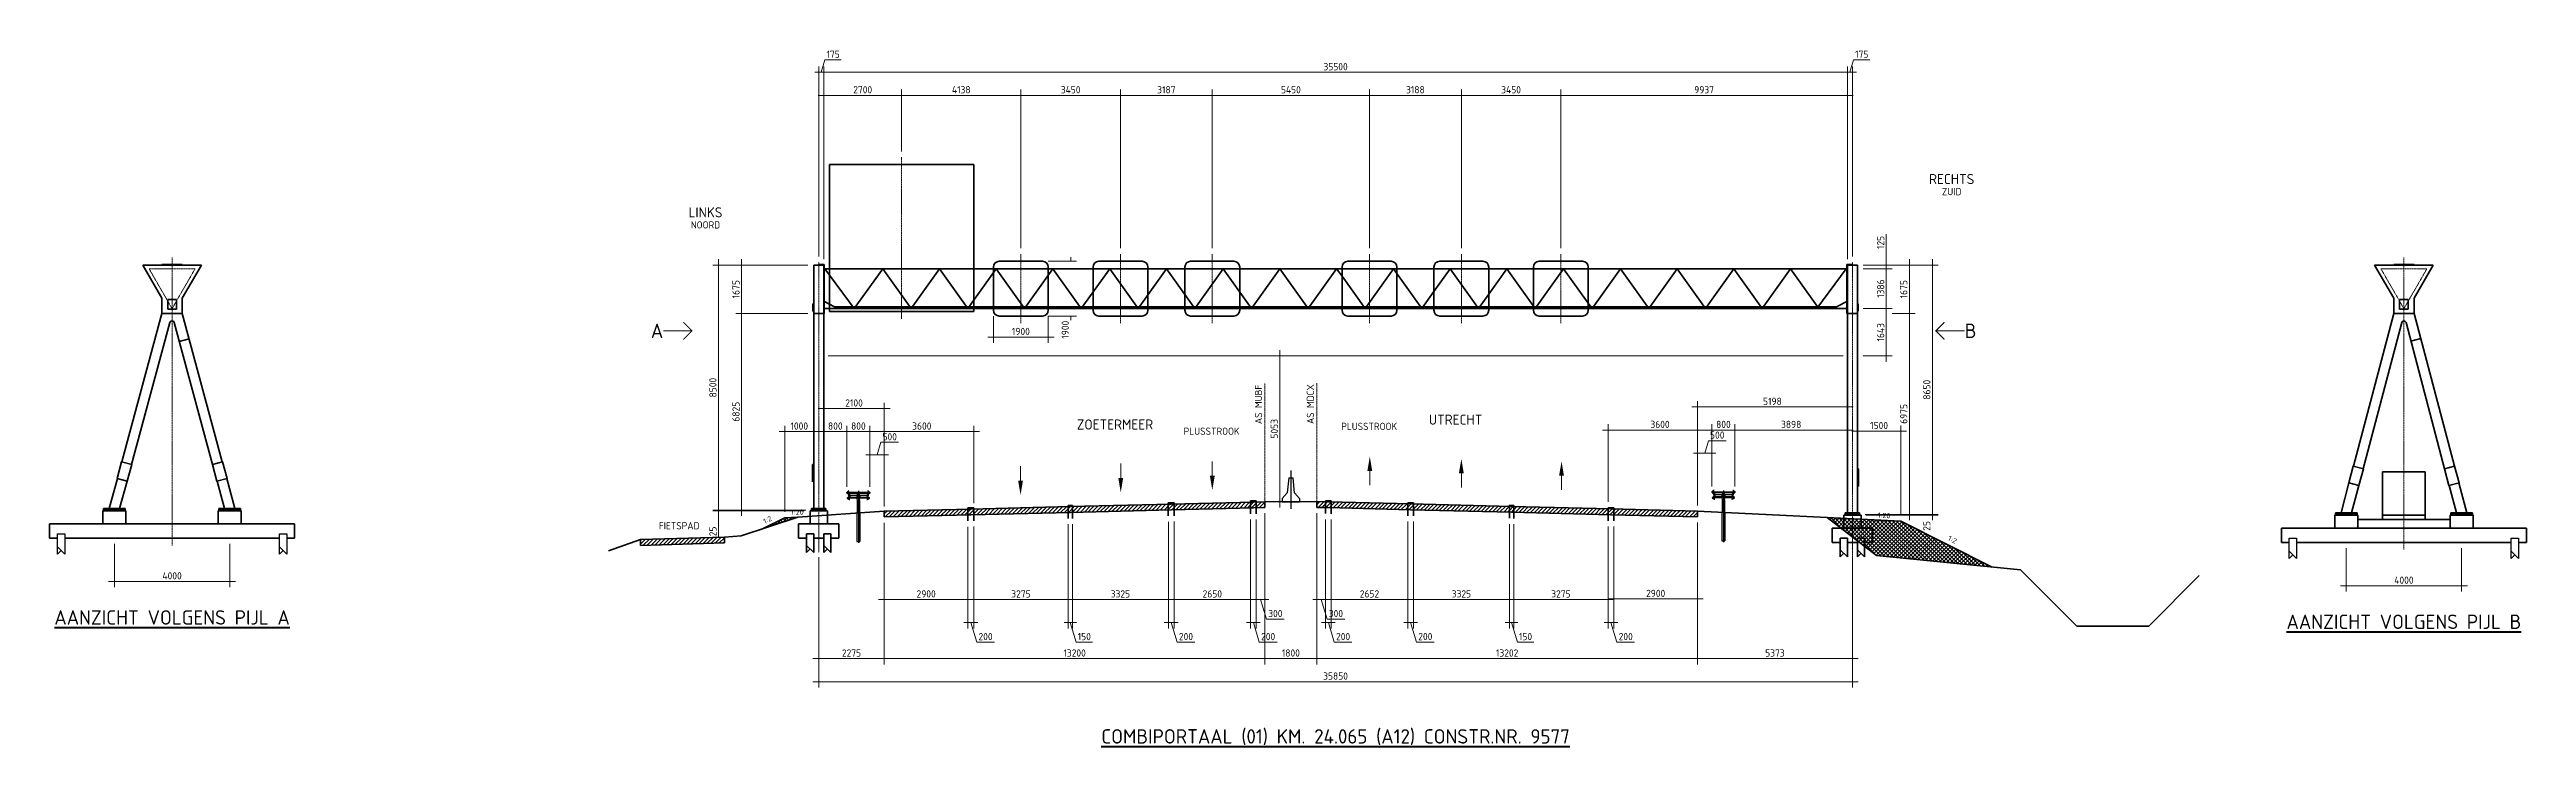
# Model space of a CAD drawing. Header units: millimetres. Extents: x 108322 to 194227, y -258853 to -234673.
import ezdxf
from ezdxf.enums import TextEntityAlignment as Align

# ---------------------------------------------------------------- set-up
doc = ezdxf.new("R2010")
doc.units = ezdxf.units.MM
doc.linetypes.add('AM-AS', pattern=[16, 10, -2, 2, -2])
doc.linetypes.add('XX-HART', pattern=[12, 4, -2, 0, -2, 4])
doc.layers.get('DEFPOINTS').update_dxf_attribs({"color": 40})
for name, color, linetype, lineweight in [('N-CO-AM-AANPIJLING-G', 7, 'Continuous', 18), ('N-CO-AM-AS-G', 10, 'AM-AS', 18), ('N-CO-AM-AS-T25', 7, 'Continuous', 25), ('N-CO-BV-GELEIDECONSTRUCTIE_GELEIDEBARRIER-S', 210, 'Continuous', 25), ('N-CO-BV-GELEIDECONSTRUCTIE_GELEIDERAIL-S', 210, 'Continuous', 25), ('N-CO-FC-KESP-G', 60, 'Continuous', 35), ('N-CO-FC-PAAL-G', 40, 'Continuous', 25), ('N-CO-GW-BERM-G', 90, 'Continuous', 35), ('N-CO-GW-BERM-T18', 10, 'Continuous', 18), ('N-CO-GW-OPHOGING-A', 92, 'Continuous', 18), ('N-CO-SC-M', 7, 'Continuous', 18), ('N-CO-SC-STAALVORM_PROFIEL-G', 7, 'Continuous', 35), ('N-CO-SC-TREKSTANG-G', 7, 'Continuous', 35), ('N-CO-VH-VERHARDING_ASFALT-A', 252, 'Continuous', 18), ('N-CO-VH-VERHARDING_ASFALT-G', 252, 'Continuous', 35), ('N-CO-VH-VERHARDING_ASFALT_ROOD-A', 12, 'Continuous', 18), ('N-CO-VH-VERHARDING_ASFALT_ROOD-G', 10, 'Continuous', 35), ('N-CO-VW-MARKERING-G', 7, 'Continuous', 35), ('X-XX-AL-HARTLIJN-G', 7, 'XX-HART', 18), ('X-XX-AL-REFERENTIE-G', 7, 'Continuous', 18), ('X-XX-AL-REFERENTIE-T25', 7, 'Continuous', 25), ('X-XX-AL-REFERENTIE-T35', 50, 'Continuous', 35), ('X-XX-AL-VERWIJZING-S', 7, 'Continuous', 25), ('X-XX-AL-VERWIJZING_AANZICHT-T50', 130, 'Continuous', 50)]:
    doc.layers.add(name, color=color, linetype=linetype, lineweight=lineweight)
doc.styles.add('NLCS-ISO', font='NLCS-ISO.ttf')
doc.styles.add('NLCS-ISO-MM100-T18', font='NLCS-ISO.ttf', dxfattribs={"height": 179.999995})
doc.styles.add('NLCS-ISO-MM100-T25', font='NLCS-ISO.ttf', dxfattribs={"height": 250})
doc.styles.add('NLCS-ISO-MM100-T35', font='NLCS-ISO.ttf', dxfattribs={"height": 350})
doc.styles.add('NLCS-ISO-MM100-T50', font='NLCS-ISO.ttf', dxfattribs={"height": 500})
doc.dimstyles.new('NLCS-MM100-T25-SCHRAP_a_l0_h3', dxfattribs={"dimscale": 100, "dimtxt": 2.5, "dimasz": 1.4, "dimexe": 2, "dimexo": 2, "dimgap": 0.7, "dimtad": 1, "dimdec": 0, "dimzin": 0, "dimdsep": 46, "dimtxsty": 'NLCS-ISO-MM100-T25', "dimblk": 'OBLIQUE', "dimcen": 2.5, "dimdle": 2, "dimclrd": 256, "dimclre": 256, "dimclrt": 256, "dimadec": 3, "dimazin": 0, "dimtfac": 1, "dimtdec": 0, "dimtofl": 0, "dimtmove": 1, "dimatfit": 0, "dimldrblk": 'OBLIQUE', "dimfxl": 0, "dimtolj": 1, "dimtzin": 0, "dimlwd": 18, "dimlwe": 18, "dimarcsym": 0})
pattern_1 = [(45, (152275.75, -246826.51), (-67.35192, 67.35192), []), (135, (152275.75, -246826.51), (-67.35192, -67.35192), [])]

msp = doc.modelspace()

# ---------------------------------------------------------------- texts
at = {"layer": 'N-CO-AM-AS-T25', "style": 'NLCS-ISO-MM100-T25'}
for s, p in [('AS MUBF', (150375.7, -247668.2)), ('AS MDCX', (152175.7, -247665))]:
    msp.add_text(s, height=250, rotation=90, dxfattribs=at).set_placement(p)
at = {"layer": 'N-CO-GW-BERM-T18', "style": 'NLCS-ISO-MM100-T18'}
for s, rotation, p in [('1:20', 2.862405, (134041.4, -250827.2)), ('1:20', 357.137595, (171722.8, -250915.7)), ('1:2', 27.292933, (133129.2, -251141)), ('1:2', 333.434949, (174143.2, -251689.3))]:
    msp.add_text(s, height=180, rotation=rotation, dxfattribs=at).set_placement(p)
at = {"layer": 'X-XX-AL-REFERENTIE-T25', "style": 'NLCS-ISO-MM100-T25'}
for s, p in [('ZUID', (174291.7, -239602.6)), ('NOORD', (131070.4, -240757.9))]:
    msp.add_text(s, height=250, dxfattribs=at).set_placement(p, align=Align.MIDDLE)
for s, p in [('PLUSSTROOK', (148625.3, -248040.5)), ('PLUSSTROOK', (154087.9, -247872)), ('FIETSPAD', (130156.9, -251319.9))]:
    msp.add_text(s, height=250, dxfattribs=at).set_placement(p, align=Align.CENTER)
at = {"layer": 'X-XX-AL-REFERENTIE-T35', "style": 'NLCS-ISO-MM100-T35'}
for s, p in [('RECHTS', (174291.7, -239165.9)), ('LINKS', (131070.4, -240321.2))]:
    msp.add_text(s, height=350, dxfattribs=at).set_placement(p, align=Align.MIDDLE)
for s, p in [('UTRECHT', (157086.2, -247688.6)), ('ZOETERMEER', (145273.7, -247857.2))]:
    msp.add_text(s, height=350, dxfattribs=at).set_placement(p, align=Align.CENTER)
at = {"layer": 'X-XX-AL-VERWIJZING_AANZICHT-T50', "style": 'NLCS-ISO-MM100-T50'}
for s, p in [('%%UAANZICHT VOLGENS PIJL A%%U', (112571.6, -254626.5)), ('%%UAANZICHT VOLGENS PIJL B%%u', (189976.5, -254776.5))]:
    msp.add_text(s, height=500, dxfattribs=at).set_placement(p, align=Align.CENTER)
msp.add_text('%%UCOMBIPORTAAL (01) KM. 24.065 (A12) CONSTR.NR. 9577', height=500, dxfattribs=at).set_placement((152923.5, -258501.3), align=Align.MIDDLE)

# ---------------------------------------------------------------- blocks, each defined once
blk = doc.blocks.new('Geleiderail_800-2Z')
for p, q in [((-390, 702), (-387, 676)), ((-390, 702), (390, 702)), ((-387, 676), (387, 676)), ((-358, 605), (358, 605)), ((-355, 511), (-324, 511)), ((-355, 511), (-355, 508)), ((-355, 508), (355, 508)), ((-300, 534), (-324, 511)), ((-315, 671), (-301, 539)), ((-300, 534), (300, 534)), ((-52, 610), (-52, 490)), ((-52, 610), (52, 610)), ((-52, 490), (-38, 420)), ((-33, 620), (-38, 627)), ((-38, 420), (-38, 0)), ((-38, 0), (38, 0)), ((-27, 620), (-22, 627)), ((-16, 610), (-16, 556)), ((-3, 550), (-8, 557)), ((0, 750), (0, -1050)), ((3, 550), (8, 557)), ((16, 610), (16, 556)), ((27, 620), (22, 627)), ((33, 620), (38, 627)), ((38, 420), (52, 490)), ((38, 420), (38, 0)), ((52, 610), (52, 490)), ((300, 534), (324, 511)), ((315, 671), (301, 539)), ((355, 511), (324, 511)), ((355, 511), (355, 508)), ((390, 702), (387, 676)), ((-38, 0), (-52, -70)), ((-52, -70), (-52, -1000)), ((38, 0), (52, -70)), ((52, -70), (52, -1000)), ((-52, -1000), (52, -1000))]:
    blk.add_line(p, q)
for points in [[(-327, 751), (-349, 745, 0.115591), (-354, 742), (-391, 710, 0.521984), (-386, 666), (-324, 632, -0.246437), (-312, 614), (-309, 584, -0.246437), (-317, 563), (-370, 517, 0.521984), (-366, 473), (-323, 449, 0.115591), (-318, 448), (-295, 447), (-294, 450), (-317, 451, -0.115591), (-321, 452), (-364, 476, -0.521984), (-368, 515), (-315, 561, 0.246437), (-306, 584), (-309, 614, 0.246437), (-323, 635), (-384, 669, -0.521984), (-389, 708), (-352, 740, -0.115591), (-348, 742), (-326, 748)], [(327, 751), (349, 745, -0.115591), (354, 742), (391, 710, -0.521984), (386, 666), (324, 632, 0.246437), (312, 614), (309, 584, 0.246437), (317, 563), (370, 517, -0.521984), (366, 473), (323, 449, -0.115591), (318, 448), (295, 447), (294, 450), (317, 451, 0.115591), (321, 452), (364, 476, 0.521984), (368, 515), (315, 561, -0.246437), (306, 584), (309, 614, -0.246437), (323, 635), (384, 669, 0.521984), (389, 708), (352, 740, 0.115591), (348, 742), (326, 748)]]:
    blk.add_lwpolyline(points, format="xyb", close=True)
for points in [[(-315, 671, 0.09985), (-314, 671, 0.174705), (-313, 671, 0.104203), (-313, 672, 0.064948), (-313, 674, 0.051099), (-313, 676, 0.051099)], [(-301, 539, -0.09985), (-300, 539, -0.174705), (-299, 539, -0.104203), (-299, 538, -0.064948), (-298, 536, -0.051099), (-298, 534, -0.051099)], [(301, 539, 0.09985), (300, 539, 0.174705), (299, 539, 0.104203), (299, 538, 0.064948), (298, 536, 0.051099), (298, 534, 0.051099)], [(315, 671, -0.09985), (314, 671, -0.174705), (313, 671, -0.104203), (313, 672, -0.064948), (313, 674, -0.051099), (313, 676, -0.051099)]]:
    blk.add_lwpolyline(points, format="xyb")
for centre, radius, start, end in [((-30, 632), 9, 329.995, 209.995), ((-30, 622), 4, 209.995, 329.995), ((0, 556), 16, 180, 0), ((0, 562), 9, 329.995, 209.995), ((0, 552), 4, 209.995, 329.995), ((30, 632), 9, 329.995, 209.995), ((30, 622), 4, 209.995, 329.995)]:
    blk.add_arc(centre, radius, start, end)
blk = doc.blocks.new('*D14')
at = {"layer": 'DEFPOINTS', "color": 0, "transparency": 16777216}
for p in [(137274, -250892), (140174, -251029), (140174, -253755)]:
    blk.add_point(p, dxfattribs=at)
at = {"layer": 'N-CO-SC-M', "lineweight": 18, "transparency": 16777216}
for p, q in [((137274, -251092), (137274, -253955)), ((140174, -251229), (140174, -253955)), ((137074, -253755), (140374, -253755))]:
    blk.add_line(p, q, dxfattribs=at)
at = {"layer": 'N-CO-SC-M', "transparency": 16777216, "insert": (138724, -253560), "char_height": 250, "attachment_point": 5, "style": 'NLCS-ISO-MM100-T25'}
blk.add_mtext('\\A1;2900', dxfattribs=at)
blk = doc.blocks.new('_Oblique')
blk = doc.blocks.new('*D15')
at = {"layer": 'DEFPOINTS', "color": 0, "transparency": 16777216}
for p in [(140174, -251029), (140374, -251024), (140374, -254555)]:
    blk.add_point(p, dxfattribs=at)
at = {"layer": 'N-CO-SC-M', "lineweight": 18, "transparency": 16777216}
for p, q in [((140174, -251229), (140174, -254755)), ((140374, -251224), (140374, -254755)), ((140174, -254555), (140034, -254555)), ((140174, -254555), (140374, -254555)), ((140274, -254555), (140478, -255235)), ((140374, -254555), (140514, -254555)), ((140478, -255235), (141093, -255235))]:
    blk.add_line(p, q, dxfattribs=at)
at = {"layer": 'N-CO-SC-M', "transparency": 16777216, "insert": (140785, -255040), "char_height": 250, "attachment_point": 5, "style": 'NLCS-ISO-MM100-T25'}
blk.add_mtext('\\A1;200', dxfattribs=at)
blk = doc.blocks.new('*D16')
at = {"layer": 'DEFPOINTS', "color": 0, "transparency": 16777216}
for p in [(140374, -251024), (143649, -250942), (143649, -253755)]:
    blk.add_point(p, dxfattribs=at)
at = {"layer": 'N-CO-SC-M', "lineweight": 18, "transparency": 16777216}
for p, q in [((140374, -251224), (140374, -253955)), ((143649, -251142), (143649, -253955)), ((140174, -253755), (143849, -253755))]:
    blk.add_line(p, q, dxfattribs=at)
at = {"layer": 'N-CO-SC-M', "transparency": 16777216, "insert": (142011, -253560), "char_height": 250, "attachment_point": 5, "style": 'NLCS-ISO-MM100-T25'}
blk.add_mtext('\\A1;3275', dxfattribs=at)
blk = doc.blocks.new('*D17')
at = {"layer": 'DEFPOINTS', "color": 0, "transparency": 16777216}
for p in [(143649, -250942), (143799, -250939), (143799, -254555)]:
    blk.add_point(p, dxfattribs=at)
at = {"layer": 'N-CO-SC-M', "lineweight": 18, "transparency": 16777216}
for p, q in [((143649, -251142), (143649, -254755)), ((143799, -251139), (143799, -254755)), ((143649, -254555), (143509, -254555)), ((143649, -254555), (143799, -254555)), ((143724, -254555), (143928, -255235)), ((143799, -254555), (143939, -254555)), ((143928, -255235), (144493, -255235))]:
    blk.add_line(p, q, dxfattribs=at)
at = {"layer": 'N-CO-SC-M', "transparency": 16777216, "insert": (144210, -255040), "char_height": 250, "attachment_point": 5, "style": 'NLCS-ISO-MM100-T25'}
blk.add_mtext('\\A1;150', dxfattribs=at)
blk = doc.blocks.new('*D18')
at = {"layer": 'DEFPOINTS', "color": 0, "transparency": 16777216}
for p in [(143799, -250939), (147124, -250855), (147124, -253755)]:
    blk.add_point(p, dxfattribs=at)
at = {"layer": 'N-CO-SC-M', "lineweight": 18, "transparency": 16777216}
for p, q in [((143799, -251139), (143799, -253955)), ((147124, -251055), (147124, -253955)), ((143599, -253755), (147324, -253755))]:
    blk.add_line(p, q, dxfattribs=at)
at = {"layer": 'N-CO-SC-M', "transparency": 16777216, "insert": (145461, -253560), "char_height": 250, "attachment_point": 5, "style": 'NLCS-ISO-MM100-T25'}
blk.add_mtext('\\A1;3325', dxfattribs=at)
blk = doc.blocks.new('*D19')
at = {"layer": 'DEFPOINTS', "color": 0, "transparency": 16777216}
for p in [(147124, -250855), (147324, -250850), (147324, -254555)]:
    blk.add_point(p, dxfattribs=at)
at = {"layer": 'N-CO-SC-M', "lineweight": 18, "transparency": 16777216}
for p, q in [((147124, -251055), (147124, -254755)), ((147324, -251050), (147324, -254755)), ((147124, -254555), (146984, -254555)), ((147124, -254555), (147324, -254555)), ((147224, -254555), (147428, -255235)), ((147324, -254555), (147464, -254555)), ((147428, -255235), (148043, -255235))]:
    blk.add_line(p, q, dxfattribs=at)
at = {"layer": 'N-CO-SC-M', "transparency": 16777216, "insert": (147735, -255040), "char_height": 250, "attachment_point": 5, "style": 'NLCS-ISO-MM100-T25'}
blk.add_mtext('\\A1;200', dxfattribs=at)
blk = doc.blocks.new('*D20')
at = {"layer": 'DEFPOINTS', "color": 0, "transparency": 16777216}
for p in [(149974, -250784), (147324, -250850), (149974, -253755)]:
    blk.add_point(p, dxfattribs=at)
at = {"layer": 'N-CO-SC-M', "lineweight": 18, "transparency": 16777216}
for p, q in [((147324, -251050), (147324, -253955)), ((149974, -250984), (149974, -253955)), ((147124, -253755), (150174, -253755))]:
    blk.add_line(p, q, dxfattribs=at)
at = {"layer": 'N-CO-SC-M', "transparency": 16777216, "insert": (148649, -253560), "char_height": 250, "attachment_point": 5, "style": 'NLCS-ISO-MM100-T25'}
blk.add_mtext('\\A1;2650', dxfattribs=at)
blk = doc.blocks.new('*D21')
at = {"layer": 'DEFPOINTS', "color": 0, "transparency": 16777216}
for p in [(150174, -250779), (150474, -250562), (150474, -253755)]:
    blk.add_point(p, dxfattribs=at)
at = {"layer": 'N-CO-SC-M', "lineweight": 18, "transparency": 16777216}
for p, q in [((150474, -250762), (150474, -253955)), ((150174, -250979), (150174, -253955)), ((150174, -253755), (150034, -253755)), ((150174, -253755), (150474, -253755)), ((150324, -253755), (150528, -254435)), ((150474, -253755), (150614, -253755)), ((150528, -254435), (151143, -254435))]:
    blk.add_line(p, q, dxfattribs=at)
at = {"layer": 'N-CO-SC-M', "transparency": 16777216, "insert": (150835, -254240), "char_height": 250, "attachment_point": 5, "style": 'NLCS-ISO-MM100-T25'}
blk.add_mtext('\\A1;300', dxfattribs=at)
blk = doc.blocks.new('*D22')
at = {"layer": 'DEFPOINTS', "color": 0, "transparency": 16777216}
for p in [(150474, -250562), (152274, -250559), (152274, -255805)]:
    blk.add_point(p, dxfattribs=at)
at = {"layer": 'N-CO-SC-M', "lineweight": 18, "transparency": 16777216}
for p, q in [((150474, -250762), (150474, -256005)), ((152274, -250759), (152274, -256005)), ((150274, -255805), (152474, -255805))]:
    blk.add_line(p, q, dxfattribs=at)
at = {"layer": 'N-CO-SC-M', "transparency": 16777216, "insert": (151374, -255610), "char_height": 250, "attachment_point": 5, "style": 'NLCS-ISO-MM100-T25'}
blk.add_mtext('\\A1;1800', dxfattribs=at)
blk = doc.blocks.new('*D23')
at = {"layer": 'DEFPOINTS', "color": 0, "transparency": 16777216}
for p in [(152274, -250559), (152574, -250776), (152274, -253755)]:
    blk.add_point(p, dxfattribs=at)
at = {"layer": 'N-CO-SC-M', "lineweight": 18, "transparency": 16777216}
for p, q in [((152274, -250759), (152274, -253955)), ((152574, -250976), (152574, -253955)), ((152274, -253755), (152134, -253755)), ((152574, -253755), (152274, -253755)), ((152424, -253755), (152628, -254435)), ((152574, -253755), (152714, -253755)), ((152628, -254435), (153243, -254435))]:
    blk.add_line(p, q, dxfattribs=at)
at = {"layer": 'N-CO-SC-M', "transparency": 16777216, "insert": (152935, -254240), "char_height": 250, "attachment_point": 5, "style": 'NLCS-ISO-MM100-T25'}
blk.add_mtext('\\A1;300', dxfattribs=at)
blk = doc.blocks.new('*D24')
at = {"layer": 'DEFPOINTS', "color": 0, "transparency": 16777216}
for p in [(152574, -250776), (152774, -250780), (152774, -254555)]:
    blk.add_point(p, dxfattribs=at)
at = {"layer": 'N-CO-SC-M', "lineweight": 18, "transparency": 16777216}
for p, q in [((152574, -250976), (152574, -254755)), ((152774, -250980), (152774, -254755)), ((152574, -254555), (152434, -254555)), ((152574, -254555), (152774, -254555)), ((152674, -254555), (152878, -255235)), ((152774, -254555), (152914, -254555)), ((152878, -255235), (153493, -255235))]:
    blk.add_line(p, q, dxfattribs=at)
at = {"layer": 'N-CO-SC-M', "transparency": 16777216, "insert": (153185, -255040), "char_height": 250, "attachment_point": 5, "style": 'NLCS-ISO-MM100-T25'}
blk.add_mtext('\\A1;200', dxfattribs=at)
blk = doc.blocks.new('*D25')
at = {"layer": 'DEFPOINTS', "color": 0, "transparency": 16777216}
for p in [(149974, -250784), (150174, -250779), (149974, -254555)]:
    blk.add_point(p, dxfattribs=at)
at = {"layer": 'N-CO-SC-M', "lineweight": 18, "transparency": 16777216}
for p, q in [((149974, -250984), (149974, -254755)), ((150174, -250979), (150174, -254755)), ((149974, -254555), (149834, -254555)), ((150174, -254555), (149974, -254555)), ((150074, -254555), (150278, -255235)), ((150174, -254555), (150314, -254555)), ((150278, -255235), (150893, -255235))]:
    blk.add_line(p, q, dxfattribs=at)
at = {"layer": 'N-CO-SC-M', "transparency": 16777216, "insert": (150585, -255040), "char_height": 250, "attachment_point": 5, "style": 'NLCS-ISO-MM100-T25'}
blk.add_mtext('\\A1;200', dxfattribs=at)
blk = doc.blocks.new('*D26')
at = {"layer": 'DEFPOINTS', "color": 0, "transparency": 16777216}
for p in [(152774, -250780), (155426, -250848), (155426, -253755)]:
    blk.add_point(p, dxfattribs=at)
at = {"layer": 'N-CO-SC-M', "lineweight": 18, "transparency": 16777216}
for p, q in [((152774, -250980), (152774, -253955)), ((155426, -251048), (155426, -253955)), ((152574, -253755), (155626, -253755))]:
    blk.add_line(p, q, dxfattribs=at)
at = {"layer": 'N-CO-SC-M', "transparency": 16777216, "insert": (154100, -253560), "char_height": 250, "attachment_point": 5, "style": 'NLCS-ISO-MM100-T25'}
blk.add_mtext('\\A1;2652', dxfattribs=at)
blk = doc.blocks.new('*D27')
at = {"layer": 'DEFPOINTS', "color": 0, "transparency": 16777216}
for p in [(155426, -250848), (155626, -250852), (155626, -254555)]:
    blk.add_point(p, dxfattribs=at)
at = {"layer": 'N-CO-SC-M', "lineweight": 18, "transparency": 16777216}
for p, q in [((155426, -251048), (155426, -254755)), ((155626, -251052), (155626, -254755)), ((155426, -254555), (155286, -254555)), ((155426, -254555), (155626, -254555)), ((155526, -254555), (155730, -255235)), ((155626, -254555), (155766, -254555)), ((155730, -255235), (156345, -255235))]:
    blk.add_line(p, q, dxfattribs=at)
at = {"layer": 'N-CO-SC-M', "transparency": 16777216, "insert": (156037, -255040), "char_height": 250, "attachment_point": 5, "style": 'NLCS-ISO-MM100-T25'}
blk.add_mtext('\\A1;200', dxfattribs=at)
blk = doc.blocks.new('*D8')
at = {"layer": 'DEFPOINTS', "color": 0, "transparency": 16777216}
for p in [(155626, -250852), (158951, -250936), (158951, -253755)]:
    blk.add_point(p, dxfattribs=at)
at = {"layer": 'N-CO-SC-M', "lineweight": 18, "transparency": 16777216}
for p, q in [((155626, -251052), (155626, -253955)), ((158951, -251136), (158951, -253955)), ((155426, -253755), (159151, -253755))]:
    blk.add_line(p, q, dxfattribs=at)
at = {"layer": 'N-CO-SC-M', "transparency": 16777216, "insert": (157288, -253560), "char_height": 250, "attachment_point": 5, "style": 'NLCS-ISO-MM100-T25'}
blk.add_mtext('\\A1;3325', dxfattribs=at)
blk = doc.blocks.new('*D9')
at = {"layer": 'DEFPOINTS', "color": 0, "transparency": 16777216}
for p in [(158951, -250936), (159101, -250939), (159101, -254555)]:
    blk.add_point(p, dxfattribs=at)
at = {"layer": 'N-CO-SC-M', "lineweight": 18, "transparency": 16777216}
for p, q in [((158951, -251136), (158951, -254755)), ((159101, -251139), (159101, -254755)), ((158951, -254555), (158811, -254555)), ((158951, -254555), (159101, -254555)), ((159026, -254555), (159230, -255235)), ((159101, -254555), (159241, -254555)), ((159230, -255235), (159795, -255235))]:
    blk.add_line(p, q, dxfattribs=at)
at = {"layer": 'N-CO-SC-M', "transparency": 16777216, "insert": (159512, -255040), "char_height": 250, "attachment_point": 5, "style": 'NLCS-ISO-MM100-T25'}
blk.add_mtext('\\A1;150', dxfattribs=at)
blk = doc.blocks.new('*D10')
at = {"layer": 'DEFPOINTS', "color": 0, "transparency": 16777216}
for p in [(159101, -250939), (162376, -251021), (162376, -253755)]:
    blk.add_point(p, dxfattribs=at)
at = {"layer": 'N-CO-SC-M', "lineweight": 18, "transparency": 16777216}
for p, q in [((159101, -251139), (159101, -253955)), ((162376, -251221), (162376, -253955)), ((158901, -253755), (162576, -253755))]:
    blk.add_line(p, q, dxfattribs=at)
at = {"layer": 'N-CO-SC-M', "transparency": 16777216, "insert": (160738, -253560), "char_height": 250, "attachment_point": 5, "style": 'NLCS-ISO-MM100-T25'}
blk.add_mtext('\\A1;3275', dxfattribs=at)
blk = doc.blocks.new('*D11')
at = {"layer": 'DEFPOINTS', "color": 0, "transparency": 16777216}
for p in [(137274, -250892), (134999, -252087), (137274, -255805)]:
    blk.add_point(p, dxfattribs=at)
at = {"layer": 'N-CO-SC-M', "lineweight": 18, "transparency": 16777216}
for p, q in [((137274, -251092), (137274, -256005)), ((134999, -252287), (134999, -256005)), ((134799, -255805), (137474, -255805))]:
    blk.add_line(p, q, dxfattribs=at)
at = {"layer": 'N-CO-SC-M', "transparency": 16777216, "insert": (136136, -255610), "char_height": 250, "attachment_point": 5, "style": 'NLCS-ISO-MM100-T25'}
blk.add_mtext('\\A1;2275', dxfattribs=at)
blk = doc.blocks.new('*D12')
at = {"layer": 'DEFPOINTS', "color": 0, "transparency": 16777216}
for p in [(150474, -250562), (137274, -250892), (150474, -255805)]:
    blk.add_point(p, dxfattribs=at)
at = {"layer": 'N-CO-SC-M', "lineweight": 18, "transparency": 16777216}
for p, q in [((150474, -250762), (150474, -256005)), ((137274, -251092), (137274, -256005)), ((137074, -255805), (150674, -255805))]:
    blk.add_line(p, q, dxfattribs=at)
at = {"layer": 'N-CO-SC-M', "transparency": 16777216, "insert": (143874, -255610), "char_height": 250, "attachment_point": 5, "style": 'NLCS-ISO-MM100-T25'}
blk.add_mtext('\\A1;13200', dxfattribs=at)
blk = doc.blocks.new('*D13')
at = {"layer": 'DEFPOINTS', "color": 0, "transparency": 16777216}
for p in [(134999, -252087), (170849, -252087), (170849, -256605)]:
    blk.add_point(p, dxfattribs=at)
at = {"layer": 'N-CO-SC-M', "lineweight": 18, "transparency": 16777216}
for p, q in [((134999, -252287), (134999, -256805)), ((170849, -252287), (170849, -256805)), ((134799, -256605), (171049, -256605))]:
    blk.add_line(p, q, dxfattribs=at)
at = {"layer": 'N-CO-SC-M', "transparency": 16777216, "insert": (152924, -256410), "char_height": 250, "attachment_point": 5, "style": 'NLCS-ISO-MM100-T25'}
blk.add_mtext('\\A1;35850', dxfattribs=at)
blk = doc.blocks.new('*D28')
at = {"layer": 'DEFPOINTS', "color": 0, "transparency": 16777216}
for p in [(162576, -251026), (165476, -250888), (165476, -253736)]:
    blk.add_point(p, dxfattribs=at)
at = {"layer": 'N-CO-SC-M', "lineweight": 18, "transparency": 16777216}
for p, q in [((162576, -251226), (162576, -253936)), ((165476, -251088), (165476, -253936)), ((162376, -253736), (165676, -253736))]:
    blk.add_line(p, q, dxfattribs=at)
at = {"layer": 'N-CO-SC-M', "transparency": 16777216, "insert": (164026, -253541), "char_height": 250, "attachment_point": 5, "style": 'NLCS-ISO-MM100-T25'}
blk.add_mtext('\\A1;2900', dxfattribs=at)
blk = doc.blocks.new('*D29')
at = {"layer": 'DEFPOINTS', "color": 0, "transparency": 16777216}
for p in [(165476, -250888), (170849, -252087), (170849, -255805)]:
    blk.add_point(p, dxfattribs=at)
at = {"layer": 'N-CO-SC-M', "lineweight": 18, "transparency": 16777216}
for p, q in [((165476, -251088), (165476, -256005)), ((170849, -252287), (170849, -256005)), ((165276, -255805), (171049, -255805))]:
    blk.add_line(p, q, dxfattribs=at)
at = {"layer": 'N-CO-SC-M', "transparency": 16777216, "insert": (168162, -255610), "char_height": 250, "attachment_point": 5, "style": 'NLCS-ISO-MM100-T25'}
blk.add_mtext('\\A1;5373', dxfattribs=at)
blk = doc.blocks.new('*D30')
at = {"layer": 'DEFPOINTS', "color": 0, "transparency": 16777216}
for p in [(152274, -250559), (165476, -250888), (152274, -255805)]:
    blk.add_point(p, dxfattribs=at)
at = {"layer": 'N-CO-SC-M', "lineweight": 18, "transparency": 16777216}
for p, q in [((152274, -250759), (152274, -256005)), ((165476, -251088), (165476, -256005)), ((165676, -255805), (152074, -255805))]:
    blk.add_line(p, q, dxfattribs=at)
at = {"layer": 'N-CO-SC-M', "transparency": 16777216, "insert": (158875, -255610), "char_height": 250, "attachment_point": 5, "style": 'NLCS-ISO-MM100-T25'}
blk.add_mtext('\\A1;13202', dxfattribs=at)
blk = doc.blocks.new('*D31')
at = {"layer": 'DEFPOINTS', "color": 0, "transparency": 16777216}
for p in [(162376, -251021), (162576, -251026), (162576, -254555)]:
    blk.add_point(p, dxfattribs=at)
at = {"layer": 'N-CO-SC-M', "lineweight": 18, "transparency": 16777216}
for p, q in [((162376, -251221), (162376, -254755)), ((162576, -251226), (162576, -254755)), ((162376, -254555), (162236, -254555)), ((162376, -254555), (162576, -254555)), ((162476, -254555), (162680, -255235)), ((162576, -254555), (162716, -254555)), ((162680, -255235), (163295, -255235))]:
    blk.add_line(p, q, dxfattribs=at)
at = {"layer": 'N-CO-SC-M', "transparency": 16777216, "insert": (162987, -255040), "char_height": 250, "attachment_point": 5, "style": 'NLCS-ISO-MM100-T25'}
blk.add_mtext('\\A1;200', dxfattribs=at)
blk = doc.blocks.new('*D32')
at = {"layer": 'DEFPOINTS', "color": 0, "transparency": 16777216}
for p in [(166775, -247874), (166775, -250028), (170674, -250537)]:
    blk.add_point(p, dxfattribs=at)
at = {"layer": 'N-CO-SC-M', "lineweight": 18, "transparency": 16777216}
for p, q in [((170874, -247874), (166575, -247874)), ((166775, -249828), (166775, -247674)), ((170674, -250337), (170674, -247674))]:
    blk.add_line(p, q, dxfattribs=at)
at = {"layer": 'N-CO-SC-M', "transparency": 16777216, "insert": (168725, -247679), "char_height": 250, "attachment_point": 5, "style": 'NLCS-ISO-MM100-T25'}
blk.add_mtext('\\A1;3898', dxfattribs=at)
blk = doc.blocks.new('*D33')
at = {"layer": 'DEFPOINTS', "color": 0, "transparency": 16777216}
for p in [(165975, -247874), (165975, -250028), (166775, -250028)]:
    blk.add_point(p, dxfattribs=at)
at = {"layer": 'N-CO-SC-M', "lineweight": 18, "transparency": 16777216}
for p, q in [((166975, -247874), (165775, -247874)), ((165975, -249828), (165975, -247674)), ((166775, -249828), (166775, -247674))]:
    blk.add_line(p, q, dxfattribs=at)
at = {"layer": 'N-CO-SC-M', "transparency": 16777216, "insert": (166375, -247679), "char_height": 250, "attachment_point": 5, "style": 'NLCS-ISO-MM100-T25'}
blk.add_mtext('\\A1;800', dxfattribs=at)
blk = doc.blocks.new('*D34')
at = {"layer": 'DEFPOINTS', "color": 0, "transparency": 16777216}
for p in [(162376, -247874), (162376, -250566), (165975, -250028)]:
    blk.add_point(p, dxfattribs=at)
at = {"layer": 'N-CO-SC-M', "lineweight": 18, "transparency": 16777216}
for p, q in [((166175, -247874), (162176, -247874)), ((162376, -250366), (162376, -247674)), ((165975, -249828), (165975, -247674))]:
    blk.add_line(p, q, dxfattribs=at)
at = {"layer": 'N-CO-SC-M', "transparency": 16777216, "insert": (164176, -247679), "char_height": 250, "attachment_point": 5, "style": 'NLCS-ISO-MM100-T25'}
blk.add_mtext('\\A1;3600', dxfattribs=at)
blk = doc.blocks.new('*D35')
at = {"layer": 'DEFPOINTS', "color": 0, "transparency": 16777216}
for p in [(165476, -248674), (165476, -250688), (165975, -250028)]:
    blk.add_point(p, dxfattribs=at)
at = {"layer": 'N-CO-SC-M', "lineweight": 18, "transparency": 16777216}
for p, q in [((165726, -248674), (165855, -248244)), ((165855, -248244), (166470, -248244)), ((165476, -248674), (165336, -248674)), ((165476, -250488), (165476, -248474)), ((165975, -248674), (165476, -248674)), ((165975, -249828), (165975, -248474)), ((165975, -248674), (166115, -248674))]:
    blk.add_line(p, q, dxfattribs=at)
at = {"layer": 'N-CO-SC-M', "transparency": 16777216, "insert": (166162, -248049), "char_height": 250, "attachment_point": 5, "style": 'NLCS-ISO-MM100-T25'}
blk.add_mtext('\\A1;500', dxfattribs=at)
blk = doc.blocks.new('*D36')
at = {"layer": 'DEFPOINTS', "color": 0, "transparency": 16777216}
for p in [(171024, -243663), (171024, -245306), (172024, -245306)]:
    blk.add_point(p, dxfattribs=at)
at = {"layer": 'N-CO-SC-M', "lineweight": 18, "transparency": 16777216}
for p, q in [((171224, -243663), (172224, -243663)), ((172024, -243463), (172024, -245506)), ((171224, -245306), (172224, -245306))]:
    blk.add_line(p, q, dxfattribs=at)
at = {"layer": 'N-CO-SC-M', "transparency": 16777216, "insert": (171829, -244484), "char_height": 250, "attachment_point": 5, "rotation": 90, "style": 'NLCS-ISO-MM100-T25'}
blk.add_mtext('\\A1;1643', dxfattribs=at)
blk = doc.blocks.new('*D37')
at = {"layer": 'DEFPOINTS', "color": 0, "transparency": 16777216}
for p in [(131524, -250677), (134699, -250677), (134754, -250652)]:
    blk.add_point(p, dxfattribs=at)
at = {"layer": 'N-CO-SC-M', "lineweight": 18, "transparency": 16777216}
for p, q in [((134554, -250652), (131324, -250652)), ((134499, -250677), (131324, -250677)), ((131524, -250652), (131524, -250512)), ((131524, -250652), (131524, -250677)), ((131524, -250677), (131524, -250817)), ((131524, -251609), (131524, -250677))]:
    blk.add_line(p, q, dxfattribs=at)
at = {"layer": 'N-CO-SC-M', "transparency": 16777216, "insert": (131329, -251389), "char_height": 250, "attachment_point": 5, "rotation": 90, "style": 'NLCS-ISO-MM100-T25'}
blk.add_mtext('\\A1;25', dxfattribs=at)
blk = doc.blocks.new('*D38')
at = {"layer": 'DEFPOINTS', "color": 0, "transparency": 16777216}
for p in [(134824, -242152), (131524, -250652), (134754, -250652)]:
    blk.add_point(p, dxfattribs=at)
at = {"layer": 'N-CO-SC-M', "lineweight": 18, "transparency": 16777216}
for p, q in [((134624, -242152), (131324, -242152)), ((131524, -241952), (131524, -250852)), ((134554, -250652), (131324, -250652))]:
    blk.add_line(p, q, dxfattribs=at)
at = {"layer": 'N-CO-SC-M', "transparency": 16777216, "insert": (131329, -246402), "char_height": 250, "attachment_point": 5, "rotation": 90, "style": 'NLCS-ISO-MM100-T25'}
blk.add_mtext('\\A1;8500', dxfattribs=at)
blk = doc.blocks.new('*D39')
at = {"layer": 'DEFPOINTS', "color": 0, "transparency": 16777216}
for p in [(134824, -243827), (132324, -250652), (134754, -250652)]:
    blk.add_point(p, dxfattribs=at)
at = {"layer": 'N-CO-SC-M', "lineweight": 18, "transparency": 16777216}
for p, q in [((134624, -243827), (132124, -243827)), ((132324, -243627), (132324, -250852)), ((134554, -250652), (132124, -250652))]:
    blk.add_line(p, q, dxfattribs=at)
at = {"layer": 'N-CO-SC-M', "transparency": 16777216, "insert": (132129, -247239), "char_height": 250, "attachment_point": 5, "rotation": 90, "style": 'NLCS-ISO-MM100-T25'}
blk.add_mtext('\\A1;6825', dxfattribs=at)
blk = doc.blocks.new('*D40')
at = {"layer": 'DEFPOINTS', "color": 0, "transparency": 16777216}
for p in [(134824, -242152), (132324, -243827), (134824, -243827)]:
    blk.add_point(p, dxfattribs=at)
at = {"layer": 'N-CO-SC-M', "lineweight": 18, "transparency": 16777216}
for p, q in [((134624, -242152), (132124, -242152)), ((132324, -241952), (132324, -244027)), ((134624, -243827), (132124, -243827))]:
    blk.add_line(p, q, dxfattribs=at)
at = {"layer": 'N-CO-SC-M', "transparency": 16777216, "insert": (132129, -242989), "char_height": 250, "attachment_point": 5, "rotation": 90, "style": 'NLCS-ISO-MM100-T25'}
blk.add_mtext('\\A1;1675', dxfattribs=at)
blk = doc.blocks.new('*D41')
at = {"layer": 'DEFPOINTS', "color": 0, "transparency": 16777216}
for p in [(171094, -250802), (171119, -250827), (173624, -250827)]:
    blk.add_point(p, dxfattribs=at)
at = {"layer": 'N-CO-SC-M', "lineweight": 18, "transparency": 16777216}
for p, q in [((171294, -250802), (173824, -250802)), ((171319, -250827), (173824, -250827)), ((173624, -250802), (173624, -250662)), ((173624, -250827), (173624, -250967))]:
    blk.add_line(p, q, dxfattribs=at)
at = {"layer": 'N-CO-SC-M', "transparency": 16777216, "insert": (173429, -251202), "char_height": 250, "attachment_point": 5, "rotation": 90, "style": 'NLCS-ISO-MM100-T25'}
blk.add_mtext('\\A1;25', dxfattribs=at)
blk = doc.blocks.new('*D42')
at = {"layer": 'DEFPOINTS', "color": 0, "transparency": 16777216}
for p in [(171024, -242152), (171094, -250802), (173624, -250802)]:
    blk.add_point(p, dxfattribs=at)
at = {"layer": 'N-CO-SC-M', "lineweight": 18, "transparency": 16777216}
for p, q in [((171224, -242152), (173824, -242152)), ((173624, -241952), (173624, -251002)), ((171294, -250802), (173824, -250802))]:
    blk.add_line(p, q, dxfattribs=at)
at = {"layer": 'N-CO-SC-M', "transparency": 16777216, "insert": (173429, -246477), "char_height": 250, "attachment_point": 5, "rotation": 90, "style": 'NLCS-ISO-MM100-T25'}
blk.add_mtext('\\A1;8650', dxfattribs=at)
blk = doc.blocks.new('*D43')
at = {"layer": 'DEFPOINTS', "color": 0, "transparency": 16777216}
for p in [(172024, -243827), (171094, -250802), (172824, -250802)]:
    blk.add_point(p, dxfattribs=at)
at = {"layer": 'N-CO-SC-M', "lineweight": 18, "transparency": 16777216}
for p, q in [((172224, -243827), (173024, -243827)), ((172824, -243627), (172824, -251002)), ((171294, -250802), (173024, -250802))]:
    blk.add_line(p, q, dxfattribs=at)
at = {"layer": 'N-CO-SC-M', "transparency": 16777216, "insert": (172629, -247314), "char_height": 250, "attachment_point": 5, "rotation": 90, "style": 'NLCS-ISO-MM100-T25'}
blk.add_mtext('\\A1;6975', dxfattribs=at)
blk = doc.blocks.new('*D44')
at = {"layer": 'DEFPOINTS', "color": 0, "transparency": 16777216}
for p in [(171024, -242152), (172024, -243827), (172824, -243827)]:
    blk.add_point(p, dxfattribs=at)
at = {"layer": 'N-CO-SC-M', "lineweight": 18, "transparency": 16777216}
for p, q in [((171224, -242152), (173024, -242152)), ((172824, -241952), (172824, -244027)), ((172224, -243827), (173024, -243827))]:
    blk.add_line(p, q, dxfattribs=at)
at = {"layer": 'N-CO-SC-M', "transparency": 16777216, "insert": (172629, -242989), "char_height": 250, "attachment_point": 5, "rotation": 90, "style": 'NLCS-ISO-MM100-T25'}
blk.add_mtext('\\A1;1675', dxfattribs=at)
blk = doc.blocks.new('*D45')
at = {"layer": 'DEFPOINTS', "color": 0, "transparency": 16777216}
for p in [(171024, -242277), (171024, -243663), (172024, -243663)]:
    blk.add_point(p, dxfattribs=at)
at = {"layer": 'N-CO-SC-M', "lineweight": 18, "transparency": 16777216}
for p, q in [((172024, -242077), (172024, -243863)), ((171224, -242277), (172224, -242277)), ((171224, -243663), (172224, -243663))]:
    blk.add_line(p, q, dxfattribs=at)
at = {"layer": 'N-CO-SC-M', "transparency": 16777216, "insert": (171829, -242970), "char_height": 250, "attachment_point": 5, "rotation": 90, "style": 'NLCS-ISO-MM100-T25'}
blk.add_mtext('\\A1;1386', dxfattribs=at)
blk = doc.blocks.new('*D46')
at = {"layer": 'DEFPOINTS', "color": 0, "transparency": 16777216}
for p in [(171024, -242152), (171024, -242277), (172024, -242277)]:
    blk.add_point(p, dxfattribs=at)
at = {"layer": 'N-CO-SC-M', "lineweight": 18, "transparency": 16777216}
for p, q in [((172024, -241085), (172024, -242152)), ((171224, -242152), (172224, -242152)), ((172024, -242152), (172024, -242012)), ((172024, -242152), (172024, -242277)), ((171224, -242277), (172224, -242277)), ((172024, -242277), (172024, -242417))]:
    blk.add_line(p, q, dxfattribs=at)
at = {"layer": 'N-CO-SC-M', "transparency": 16777216, "insert": (171829, -241367), "char_height": 250, "attachment_point": 5, "rotation": 90, "style": 'NLCS-ISO-MM100-T25'}
blk.add_mtext('\\A1;125', dxfattribs=at)
blk = doc.blocks.new('*D47')
at = {"layer": 'DEFPOINTS', "color": 0, "transparency": 16777216}
for p in [(170849, -235463), (170674, -242152), (170849, -242052)]:
    blk.add_point(p, dxfattribs=at)
at = {"layer": 'N-CO-SC-M', "lineweight": 18, "transparency": 16777216}
for p, q in [((170674, -241952), (170674, -235263)), ((170761, -235463), (170890, -235033)), ((170849, -241852), (170849, -235263)), ((170890, -235033), (171455, -235033)), ((170674, -235463), (170534, -235463)), ((170674, -235463), (170849, -235463)), ((170849, -235463), (170989, -235463))]:
    blk.add_line(p, q, dxfattribs=at)
at = {"layer": 'N-CO-SC-M', "transparency": 16777216, "insert": (171173, -234838), "char_height": 250, "attachment_point": 5, "style": 'NLCS-ISO-MM100-T25'}
blk.add_mtext('\\A1;175', dxfattribs=at)
blk = doc.blocks.new('*D48')
at = {"layer": 'DEFPOINTS', "color": 0, "transparency": 16777216}
for p in [(170674, -235463), (135174, -242152), (170674, -242152)]:
    blk.add_point(p, dxfattribs=at)
at = {"layer": 'N-CO-SC-M', "lineweight": 18, "transparency": 16777216}
for p, q in [((135174, -241952), (135174, -235263)), ((170674, -241952), (170674, -235263)), ((134974, -235463), (170874, -235463))]:
    blk.add_line(p, q, dxfattribs=at)
at = {"layer": 'N-CO-SC-M', "transparency": 16777216, "insert": (152924, -235268), "char_height": 250, "attachment_point": 5, "style": 'NLCS-ISO-MM100-T25'}
blk.add_mtext('\\A1;35500', dxfattribs=at)
blk = doc.blocks.new('*D49')
at = {"layer": 'DEFPOINTS', "color": 0, "transparency": 16777216}
for p in [(134999, -235463), (134999, -242052), (135174, -242152)]:
    blk.add_point(p, dxfattribs=at)
at = {"layer": 'N-CO-SC-M', "lineweight": 18, "transparency": 16777216}
for p, q in [((134999, -241852), (134999, -235263)), ((135086, -235463), (135215, -235033)), ((135174, -241952), (135174, -235263)), ((135215, -235033), (135780, -235033)), ((134999, -235463), (134859, -235463)), ((135174, -235463), (134999, -235463)), ((135174, -235463), (135314, -235463))]:
    blk.add_line(p, q, dxfattribs=at)
at = {"layer": 'N-CO-SC-M', "transparency": 16777216, "insert": (135498, -234838), "char_height": 250, "attachment_point": 5, "style": 'NLCS-ISO-MM100-T25'}
blk.add_mtext('\\A1;175', dxfattribs=at)
blk = doc.blocks.new('*D50')
at = {"layer": 'DEFPOINTS', "color": 0, "transparency": 16777216}
for p in [(137874, -236263), (137874, -238413), (135174, -242152)]:
    blk.add_point(p, dxfattribs=at)
at = {"layer": 'N-CO-SC-M', "lineweight": 18, "transparency": 16777216}
for p, q in [((135174, -241952), (135174, -236063)), ((137874, -238213), (137874, -236063)), ((134974, -236263), (138074, -236263))]:
    blk.add_line(p, q, dxfattribs=at)
at = {"layer": 'N-CO-SC-M', "transparency": 16777216, "insert": (136524, -236068), "char_height": 250, "attachment_point": 5, "style": 'NLCS-ISO-MM100-T25'}
blk.add_mtext('\\A1;2700', dxfattribs=at)
blk = doc.blocks.new('*D51')
at = {"layer": 'DEFPOINTS', "color": 0, "transparency": 16777216}
for p in [(160736, -236263), (160736, -241770), (170674, -242152)]:
    blk.add_point(p, dxfattribs=at)
at = {"layer": 'N-CO-SC-M', "lineweight": 18, "transparency": 16777216}
for p, q in [((160736, -241570), (160736, -236063)), ((170674, -241952), (170674, -236063)), ((170874, -236263), (160536, -236263))]:
    blk.add_line(p, q, dxfattribs=at)
at = {"layer": 'N-CO-SC-M', "transparency": 16777216, "insert": (165705, -236068), "char_height": 250, "attachment_point": 5, "style": 'NLCS-ISO-MM100-T25'}
blk.add_mtext('\\A1;9937', dxfattribs=at)
blk = doc.blocks.new('*D52')
at = {"layer": 'DEFPOINTS', "color": 0, "transparency": 16777216}
for p in [(170674, -247074), (165476, -250688), (170674, -250712)]:
    blk.add_point(p, dxfattribs=at)
at = {"layer": 'N-CO-SC-M', "lineweight": 18, "transparency": 16777216}
for p, q in [((165276, -247074), (170874, -247074)), ((165476, -250488), (165476, -246874)), ((170674, -250512), (170674, -246874))]:
    blk.add_line(p, q, dxfattribs=at)
at = {"layer": 'N-CO-SC-M', "transparency": 16777216, "insert": (168075, -246879), "char_height": 250, "attachment_point": 5, "style": 'NLCS-ISO-MM100-T25'}
blk.add_mtext('\\A1;5198', dxfattribs=at)
blk = doc.blocks.new('*D53')
at = {"layer": 'DEFPOINTS', "color": 0, "transparency": 16777216}
for p in [(137274, -247131), (135174, -250602), (137274, -250731)]:
    blk.add_point(p, dxfattribs=at)
at = {"layer": 'N-CO-SC-M', "lineweight": 18, "transparency": 16777216}
for p, q in [((134974, -247131), (137474, -247131)), ((135174, -250402), (135174, -246931)), ((137274, -250531), (137274, -246931))]:
    blk.add_line(p, q, dxfattribs=at)
at = {"layer": 'N-CO-SC-M', "transparency": 16777216, "insert": (136224, -246936), "char_height": 250, "attachment_point": 5, "style": 'NLCS-ISO-MM100-T25'}
blk.add_mtext('\\A1;2100', dxfattribs=at)
blk = doc.blocks.new('*D54')
at = {"layer": 'DEFPOINTS', "color": 0, "transparency": 16777216}
for p in [(135974, -247931), (135174, -250602), (135974, -250047)]:
    blk.add_point(p, dxfattribs=at)
at = {"layer": 'N-CO-SC-M', "lineweight": 18, "transparency": 16777216}
for p, q in [((134974, -247931), (136174, -247931)), ((135174, -250402), (135174, -247731)), ((135974, -249847), (135974, -247731))]:
    blk.add_line(p, q, dxfattribs=at)
at = {"layer": 'N-CO-SC-M', "transparency": 16777216, "insert": (135574, -247736), "char_height": 250, "attachment_point": 5, "style": 'NLCS-ISO-MM100-T25'}
blk.add_mtext('\\A1;800', dxfattribs=at)
blk = doc.blocks.new('*D55')
at = {"layer": 'DEFPOINTS', "color": 0, "transparency": 16777216}
for p in [(136774, -247931), (135974, -250047), (136774, -250047)]:
    blk.add_point(p, dxfattribs=at)
at = {"layer": 'N-CO-SC-M', "lineweight": 18, "transparency": 16777216}
for p, q in [((135774, -247931), (136974, -247931)), ((135974, -249847), (135974, -247731)), ((136774, -249847), (136774, -247731))]:
    blk.add_line(p, q, dxfattribs=at)
at = {"layer": 'N-CO-SC-M', "transparency": 16777216, "insert": (136374, -247736), "char_height": 250, "attachment_point": 5, "style": 'NLCS-ISO-MM100-T25'}
blk.add_mtext('\\A1;800', dxfattribs=at)
blk = doc.blocks.new('*D56')
at = {"layer": 'DEFPOINTS', "color": 0, "transparency": 16777216}
for p in [(140374, -247931), (136774, -250047), (140374, -250614)]:
    blk.add_point(p, dxfattribs=at)
at = {"layer": 'N-CO-SC-M', "lineweight": 18, "transparency": 16777216}
for p, q in [((136574, -247931), (140574, -247931)), ((136774, -249847), (136774, -247731)), ((140374, -250414), (140374, -247731))]:
    blk.add_line(p, q, dxfattribs=at)
at = {"layer": 'N-CO-SC-M', "transparency": 16777216, "insert": (138574, -247736), "char_height": 250, "attachment_point": 5, "style": 'NLCS-ISO-MM100-T25'}
blk.add_mtext('\\A1;3600', dxfattribs=at)
blk = doc.blocks.new('*D57')
at = {"layer": 'DEFPOINTS', "color": 0, "transparency": 16777216}
for p in [(137274, -248731), (136774, -250047), (137274, -250731)]:
    blk.add_point(p, dxfattribs=at)
at = {"layer": 'N-CO-SC-M', "lineweight": 18, "transparency": 16777216}
for p, q in [((136774, -248731), (136634, -248731)), ((136774, -249847), (136774, -248531)), ((136774, -248731), (137274, -248731)), ((137024, -248731), (137153, -248301)), ((137153, -248301), (137768, -248301)), ((137274, -250531), (137274, -248531)), ((137274, -248731), (137414, -248731))]:
    blk.add_line(p, q, dxfattribs=at)
at = {"layer": 'N-CO-SC-M', "transparency": 16777216, "insert": (137460, -248106), "char_height": 250, "attachment_point": 5, "style": 'NLCS-ISO-MM100-T25'}
blk.add_mtext('\\A1;500', dxfattribs=at)
blk = doc.blocks.new('*D58')
at = {"layer": 'DEFPOINTS', "color": 0, "transparency": 16777216}
for p in [(157286, -236263), (157286, -241770), (160736, -241770)]:
    blk.add_point(p, dxfattribs=at)
at = {"layer": 'N-CO-SC-M', "lineweight": 18, "transparency": 16777216}
for p, q in [((157286, -241570), (157286, -236063)), ((160736, -241570), (160736, -236063)), ((160936, -236263), (157086, -236263))]:
    blk.add_line(p, q, dxfattribs=at)
at = {"layer": 'N-CO-SC-M', "transparency": 16777216, "insert": (159011, -236068), "char_height": 250, "attachment_point": 5, "style": 'NLCS-ISO-MM100-T25'}
blk.add_mtext('\\A1;3450', dxfattribs=at)
blk = doc.blocks.new('*D59')
at = {"layer": 'DEFPOINTS', "color": 0, "transparency": 16777216}
for p in [(154099, -236263), (154099, -241770), (157286, -241770)]:
    blk.add_point(p, dxfattribs=at)
at = {"layer": 'N-CO-SC-M', "lineweight": 18, "transparency": 16777216}
for p, q in [((154099, -241570), (154099, -236063)), ((157286, -241570), (157286, -236063)), ((157486, -236263), (153899, -236263))]:
    blk.add_line(p, q, dxfattribs=at)
at = {"layer": 'N-CO-SC-M', "transparency": 16777216, "insert": (155692, -236068), "char_height": 250, "attachment_point": 5, "style": 'NLCS-ISO-MM100-T25'}
blk.add_mtext('\\A1;3188', dxfattribs=at)
blk = doc.blocks.new('*D60')
at = {"layer": 'DEFPOINTS', "color": 0, "transparency": 16777216}
for p in [(148648, -236263), (148648, -241770), (154099, -241770)]:
    blk.add_point(p, dxfattribs=at)
at = {"layer": 'N-CO-SC-M', "lineweight": 18, "transparency": 16777216}
for p, q in [((148648, -241570), (148648, -236063)), ((154099, -241570), (154099, -236063)), ((154299, -236263), (148448, -236263))]:
    blk.add_line(p, q, dxfattribs=at)
at = {"layer": 'N-CO-SC-M', "transparency": 16777216, "insert": (151374, -236068), "char_height": 250, "attachment_point": 5, "style": 'NLCS-ISO-MM100-T25'}
blk.add_mtext('\\A1;5450', dxfattribs=at)
blk = doc.blocks.new('*D61')
at = {"layer": 'DEFPOINTS', "color": 0, "transparency": 16777216}
for p in [(145461, -236263), (145461, -241770), (148648, -241770)]:
    blk.add_point(p, dxfattribs=at)
at = {"layer": 'N-CO-SC-M', "lineweight": 18, "transparency": 16777216}
for p, q in [((145461, -241570), (145461, -236063)), ((148648, -241570), (148648, -236063)), ((148848, -236263), (145261, -236263))]:
    blk.add_line(p, q, dxfattribs=at)
at = {"layer": 'N-CO-SC-M', "transparency": 16777216, "insert": (147055, -236068), "char_height": 250, "attachment_point": 5, "style": 'NLCS-ISO-MM100-T25'}
blk.add_mtext('\\A1;3187', dxfattribs=at)
blk = doc.blocks.new('*D62')
at = {"layer": 'DEFPOINTS', "color": 0, "transparency": 16777216}
for p in [(142011, -236263), (142011, -241770), (145461, -241770)]:
    blk.add_point(p, dxfattribs=at)
at = {"layer": 'N-CO-SC-M', "lineweight": 18, "transparency": 16777216}
for p, q in [((142011, -241570), (142011, -236063)), ((145461, -241570), (145461, -236063)), ((145661, -236263), (141811, -236263))]:
    blk.add_line(p, q, dxfattribs=at)
at = {"layer": 'N-CO-SC-M', "transparency": 16777216, "insert": (143736, -236068), "char_height": 250, "attachment_point": 5, "style": 'NLCS-ISO-MM100-T25'}
blk.add_mtext('\\A1;3450', dxfattribs=at)
blk = doc.blocks.new('*D63')
at = {"layer": 'DEFPOINTS', "color": 0, "transparency": 16777216}
for p in [(137874, -236263), (137874, -238413), (142011, -241770)]:
    blk.add_point(p, dxfattribs=at)
at = {"layer": 'N-CO-SC-M', "lineweight": 18, "transparency": 16777216}
for p, q in [((137874, -238213), (137874, -236063)), ((142011, -241570), (142011, -236063)), ((142211, -236263), (137674, -236263))]:
    blk.add_line(p, q, dxfattribs=at)
at = {"layer": 'N-CO-SC-M', "transparency": 16777216, "insert": (139942, -236068), "char_height": 250, "attachment_point": 5, "style": 'NLCS-ISO-MM100-T25'}
blk.add_mtext('\\A1;4138', dxfattribs=at)
blk = doc.blocks.new('*D65')
at = {"layer": 'DEFPOINTS', "color": 0, "transparency": 16777216}
for p in [(141061, -243720), (142961, -243720), (142961, -244648)]:
    blk.add_point(p, dxfattribs=at)
at = {"layer": 'N-CO-SC-M', "lineweight": 18, "transparency": 16777216}
for p, q in [((141061, -243920), (141061, -244848)), ((142961, -243920), (142961, -244848)), ((140861, -244648), (143161, -244648))]:
    blk.add_line(p, q, dxfattribs=at)
at = {"layer": 'N-CO-SC-M', "transparency": 16777216, "insert": (142011, -244453), "char_height": 250, "attachment_point": 5, "style": 'NLCS-ISO-MM100-T25'}
blk.add_mtext('\\A1;1900', dxfattribs=at)
blk = doc.blocks.new('*D66')
at = {"layer": 'DEFPOINTS', "color": 0, "transparency": 16777216}
for p in [(142761, -242020), (142761, -243920), (143742, -243920)]:
    blk.add_point(p, dxfattribs=at)
at = {"layer": 'N-CO-SC-M', "lineweight": 18, "transparency": 16777216}
for p, q in [((142961, -242020), (143942, -242020)), ((143742, -242020), (143742, -241880)), ((142961, -243920), (143942, -243920)), ((143742, -243920), (143742, -244060))]:
    blk.add_line(p, q, dxfattribs=at)
at = {"layer": 'N-CO-SC-M', "transparency": 16777216, "insert": (143547, -244393), "char_height": 250, "attachment_point": 5, "rotation": 90, "style": 'NLCS-ISO-MM100-T25'}
blk.add_mtext('\\A1;1900', dxfattribs=at)
blk = doc.blocks.new('Barrier')
for p, q in [((0, 1080), (0, -250)), ((-300, 105), (-125, 305)), ((-300, 105), (-300, 0)), ((-300, 0), (300, 0)), ((-75, 830), (-125, 305)), ((-75, 830), (75, 830)), ((125, 305), (75, 830)), ((125, 305), (300, 105)), ((300, 105), (300, 0))]:
    blk.add_line(p, q)
blk = doc.blocks.new('*D124')
at = {"layer": 'DEFPOINTS', "color": 0, "transparency": 16777216}
for p in [(172524, -247913), (171024, -250752), (172524, -251041)]:
    blk.add_point(p, dxfattribs=at)
at = {"layer": 'N-CO-SC-M', "lineweight": 18, "transparency": 16777216}
for p, q in [((170824, -247913), (172724, -247913)), ((171024, -250552), (171024, -247713)), ((172524, -250841), (172524, -247713))]:
    blk.add_line(p, q, dxfattribs=at)
at = {"layer": 'N-CO-SC-M', "transparency": 16777216, "insert": (171774, -247718), "char_height": 250, "attachment_point": 5, "style": 'NLCS-ISO-MM100-T25'}
blk.add_mtext('\\A1;1500', dxfattribs=at)
blk = doc.blocks.new('*D125')
at = {"layer": 'DEFPOINTS', "color": 0, "transparency": 16777216}
for p in [(134824, -247931), (134824, -250602), (133824, -250918)]:
    blk.add_point(p, dxfattribs=at)
at = {"layer": 'N-CO-SC-M', "lineweight": 18, "transparency": 16777216}
for p, q in [((133624, -247931), (135024, -247931)), ((133824, -250718), (133824, -247731)), ((134824, -250402), (134824, -247731))]:
    blk.add_line(p, q, dxfattribs=at)
at = {"layer": 'N-CO-SC-M', "transparency": 16777216, "insert": (134324, -247736), "char_height": 250, "attachment_point": 5, "style": 'NLCS-ISO-MM100-T25'}
blk.add_mtext('\\A1;1000', dxfattribs=at)
blk = doc.blocks.new('*D127')
at = {"layer": 'DEFPOINTS', "color": 0, "transparency": 16777216}
for p in [(151966, -245306), (150996, -250358), (152276, -250358)]:
    blk.add_point(p, dxfattribs=at)
at = {"layer": 'N-CO-SC-M', "lineweight": 18, "transparency": 16777216}
for p, q in [((151766, -245306), (150796, -245306)), ((150996, -245106), (150996, -250558)), ((152076, -250358), (150796, -250358))]:
    blk.add_line(p, q, dxfattribs=at)
at = {"layer": 'N-CO-SC-M', "transparency": 16777216, "insert": (150801, -247832), "char_height": 250, "attachment_point": 5, "rotation": 90, "style": 'NLCS-ISO-MM100-T25'}
blk.add_mtext('\\A1;5053', dxfattribs=at)
blk = doc.blocks.new('*D128')
at = {"layer": 'DEFPOINTS', "color": 0, "transparency": 16777216}
for p in [(110572, -251627), (114572, -251627), (110572, -253127)]:
    blk.add_point(p, dxfattribs=at)
at = {"layer": 'N-CO-SC-M', "lineweight": 18, "transparency": 16777216}
for p, q in [((110572, -251827), (110572, -253327)), ((114572, -251827), (114572, -253327)), ((114772, -253127), (110372, -253127))]:
    blk.add_line(p, q, dxfattribs=at)
at = {"layer": 'N-CO-SC-M', "transparency": 16777216, "insert": (112572, -252932), "char_height": 250, "attachment_point": 5, "style": 'NLCS-ISO-MM100-T25'}
blk.add_mtext('\\A1;4000', dxfattribs=at)
blk = doc.blocks.new('*D129')
at = {"layer": 'DEFPOINTS', "color": 0, "transparency": 16777216}
for p in [(187977, -251777), (191977, -251777), (187977, -253277)]:
    blk.add_point(p, dxfattribs=at)
at = {"layer": 'N-CO-SC-M', "lineweight": 18, "transparency": 16777216}
for p, q in [((187977, -251977), (187977, -253477)), ((191977, -251977), (191977, -253477)), ((192177, -253277), (187777, -253277))]:
    blk.add_line(p, q, dxfattribs=at)
at = {"layer": 'N-CO-SC-M', "transparency": 16777216, "insert": (189977, -253082), "char_height": 250, "attachment_point": 5, "style": 'NLCS-ISO-MM100-T25'}
blk.add_mtext('\\A1;4000', dxfattribs=at)
blk = doc.blocks.new('SAL-VERWIJZING_AANZICHT_LINKS-SO')
at = {"linetype": 'Continuous', "const_width": 0.35}
for points in [[(-7, 3), (-10, 0), (-7, -3)], [(-10, 0), (0, 0)]]:
    blk.add_lwpolyline(points, dxfattribs=at)
at = {"lineweight": 50, "style": 'NLCS-ISO'}
blk.add_attdef('...', text='', height=5, dxfattribs=at).set_placement((0.04, 0), align=Align.MIDDLE_LEFT)
blk = doc.blocks.new('SAL-VERWIJZING_AANZICHT_RECHTS-SO')
at = {"linetype": 'Continuous', "const_width": 0.35}
for points in [[(10, 0), (0, 0)], [(7, 3), (10, 0), (7, -3)]]:
    blk.add_lwpolyline(points, dxfattribs=at)
at = {"lineweight": 50, "style": 'NLCS-ISO'}
blk.add_attdef('...', text='', height=5, dxfattribs=at).set_placement((0, 0), align=Align.MIDDLE_RIGHT)

# ---------------------------------------------------------------- dimensions: what is measured, and where the dimension line sits
at = {"layer": 'N-CO-SC-M'}
for base, p1, p2, angle, picture, middle in [((134998.5, -235462.5), (135173.5, -242151.5), (134998.5, -242051.5), 180, '*D49', (135285, -234837.5)), ((160736.2, -236262.5), (170673.5, -242151.5), (160736.2, -241769.5), 180, '*D51', (165704.9, -236067.5)), ((131523.5, -250651.5), (134823.5, -242151.5), (134753.5, -250651.5), 90, '*D38', (131328.5, -246401.5)), ((132323.5, -243826.5), (134823.5, -242151.5), (134823.5, -243826.5), 90, '*D40', (132128.5, -242989)), ((173623.5, -250801.5), (171023.5, -242151.5), (171093.5, -250801.5), 90, '*D42', (173428.5, -246476.5)), ((172823.5, -243826.5), (171023.5, -242151.5), (172023.5, -243826.5), 90, '*D44', (172628.5, -242989)), ((172023.5, -243662.5), (171023.5, -242276.5), (171023.5, -243662.5), 90, '*D45', (171828.5, -242969.5)), ((132323.5, -250651.5), (134823.5, -243826.5), (134753.5, -250651.5), 90, '*D39', (132128.5, -247239)), ((172023.5, -245305.5), (171023.5, -243662.5), (171023.5, -245305.5), 90, '*D36', (171828.5, -244484)), ((172823.5, -250801.5), (172023.5, -243826.5), (171093.5, -250801.5), 90, '*D43', (172628.5, -247314)), ((150996.5, -250358.3), (151966, -245305.5), (152275.7, -250358.3), 90, '*D127', (150801.5, -247831.9))]:
    dim = msp.add_linear_dim(base=base, p1=p1, p2=p2, angle=angle, dimstyle='NLCS-MM100-T25-SCHRAP_a_l0_h3', dxfattribs=at)
    dim.commit()
    dim.dimension.update_dxf_attribs({"geometry": picture, "text_midpoint": middle})
for base, p1, p2, picture, middle in [((170673.5, -235462.5), (135173.5, -242151.5), (170673.5, -242151.5), '*D48', (152923.5, -235267.5)), ((170848.5, -235462.5), (170673.5, -242151.5), (170848.5, -242051.5), '*D47', (170960, -234837.5)), ((137873.7, -236262.5), (135173.5, -242151.5), (137873.7, -238412.5), '*D50', (136523.6, -236067.5)), ((137873.7073765, -236262.5090871), (142011.2073765, -241769.5090871), (137873.7073765, -238412.5090871), '*D63', (139942.4573765, -236067.5090871)), ((142011.2, -236262.5), (145461.2, -241769.5), (142011.2, -241769.5), '*D62', (143736.2, -236067.5)), ((145461.2, -236262.5), (148648.3, -241769.5), (145461.2, -241769.5), '*D61', (147054.8, -236067.5)), ((148648.3, -236262.5), (154098.7, -241769.5), (148648.3, -241769.5), '*D60', (151373.5, -236067.5)), ((154098.7473765, -236262.5090871), (157286.2473765, -241769.5090871), (154098.7473765, -241769.5090871), '*D59', (155692.4973765, -236067.5090871)), ((157286.2, -236262.5), (160736.2, -241769.5), (157286.2, -241769.5), '*D58', (159011.2, -236067.5)), ((142961.2, -244648.3), (141061.2, -243719.5), (142961.2, -243719.5), '*D65', (142011.2, -244453.3)), ((137273.7, -247131), (135173.5, -250601.5), (137273.7, -250731), '*D53', (136223.6, -246936)), ((170673.5, -247073.7), (165475.7, -250688.3), (170673.5, -250712), '*D52', (168074.6, -246878.7)), ((134823.5, -247931), (133823.5, -250917.8), (134823.5, -250601.5), '*D125', (134323.5, -247736)), ((135973.5, -247931), (135173.5, -250601.5), (135973.5, -250047), '*D54', (135573.5, -247736)), ((136773.5, -247931), (135973.5, -250047), (136773.5, -250047), '*D55', (136373.5, -247736)), ((140373.7, -247931), (136773.5, -250047), (140373.7, -250613.5), '*D56', (138573.6, -247736)), ((137273.7, -248731), (136773.5, -250047), (137273.7, -250731), '*D57', (137222.6, -248106)), ((162375.7, -247873.7), (165975.5, -250027.9), (162375.7, -250565.5), '*D34', (164175.6, -247678.7)), ((165475.7, -248673.7), (165975.5, -250027.9), (165475.7, -250688.3), '*D35', (165924.6, -248048.7)), ((165975.5, -247873.7), (166775.5, -250027.9), (165975.5, -250027.9), '*D33', (166375.5, -247678.7)), ((166775.5, -247873.7), (170673.5, -250537), (166775.5, -250027.9), '*D32', (168724.5, -247678.7)), ((172523.5, -247913.2), (171023.5, -250751.5), (172523.5, -251040.8), '*D124', (171773.5, -247718.2)), ((150473.7, -255805.2), (137273.7, -250891.6), (150473.7, -250561.6), '*D12', (143873.7, -255610.2)), ((149973.7, -253755.2), (147323.7, -250850.4), (149973.7, -250784.2), '*D20', (148648.7, -253560.2)), ((149973.7, -254555.2), (150173.7, -250779.2), (149973.7, -250784.2), '*D25', (150347.7, -255040.2)), ((150473.7, -253755.2), (150173.7, -250779.2), (150473.7, -250561.6), '*D21', (150597.7, -254240.2)), ((152273.7, -255805.2), (150473.7, -250561.6), (152273.7, -250558.6), '*D22', (151373.7, -255610.2)), ((152273.7, -255805.2), (165475.7, -250888.4), (152273.7, -250558.6), '*D30', (158874.7, -255610.2)), ((152273.7, -253755.2), (152573.7, -250775.6), (152273.7, -250558.6), '*D23', (152697.7, -254240.2)), ((152773.7, -254555.2), (152573.7, -250775.6), (152773.7, -250780.3), '*D24', (152947.7, -255040.2)), ((155425.7, -253755.2), (152773.7, -250780.3), (155425.7, -250847.5), '*D26', (154099.7, -253560.2)), ((110571.6, -253126.5), (114571.6, -251626.5), (110571.6, -251626.5), '*D128', (112571.6, -252931.5)), ((137273.7, -255805.2), (134998.5, -252087), (137273.7, -250891.6), '*D11', (136136.1, -255610.2)), ((140173.7, -253755.2), (137273.7, -250891.6), (140173.7, -251029.2), '*D14', (138723.7, -253560.2)), ((140373.7, -254555.2), (140173.7, -251029.2), (140373.7, -251024.2), '*D15', (140547.7, -255040.2)), ((143648.7, -253755.2), (140373.7, -251024.2), (143648.7, -250942.3), '*D16', (142011.2, -253560.2)), ((143798.7, -254555.2), (143648.7, -250942.3), (143798.7, -250938.6), '*D17', (143997.7, -255040.2)), ((147123.7, -253755.2), (143798.7, -250938.6), (147123.7, -250855.4), '*D18', (145461.2, -253560.2)), ((147323.7, -254555.2), (147123.7, -250855.4), (147323.7, -250850.4), '*D19', (147497.7, -255040.2)), ((155625.7, -254555.2), (155425.7, -250847.5), (155625.7, -250852.2), '*D27', (155799.7, -255040.2)), ((158950.7, -253755.2), (155625.7, -250852.2), (158950.7, -250935.6), '*D8', (157288.2, -253560.2)), ((159100.7, -254555.2), (158950.7, -250935.6), (159100.7, -250939), '*D9', (159299.7, -255040.2)), ((162375.7, -253755.2), (159100.7, -250939), (162375.7, -251021.3), '*D10', (160738.2, -253560.2)), ((162575.7, -254555.2), (162375.7, -251021.3), (162575.7, -251025.9), '*D31', (162749.7, -255040.2)), ((165475.7, -253736), (162575.7, -251025.9), (165475.7, -250888.4), '*D28', (164025.7, -253541)), ((170848.5, -255805.2), (165475.7, -250888.4), (170848.5, -252087), '*D29', (168162.1, -255610.2)), ((170848.5, -256605.2), (134998.5, -252087), (170848.5, -252087), '*D13', (152923.5, -256410.2)), ((187976.5, -253276.5), (191976.5, -251776.5), (187976.5, -251776.5), '*D129', (189976.5, -253081.5))]:
    dim = msp.add_linear_dim(base=base, p1=p1, p2=p2, dimstyle='NLCS-MM100-T25-SCHRAP_a_l0_h3', dxfattribs=at)
    dim.commit()
    dim.dimension.update_dxf_attribs({"geometry": picture, "text_midpoint": middle})
for base, p1, p2, picture, middle in [((172023.5, -242276.5), (171023.5, -242151.5), (171023.5, -242276.5), '*D46', (172023.5, -241367.2)), ((143742.3, -243919.5), (142761.2, -242019.5), (142761.2, -243919.5), '*D66', (143742.3, -244393.1)), ((131523.5, -250676.5), (134753.5, -250651.5), (134698.5, -250676.5), '*D37', (131523.5, -251389.4)), ((173623.5, -250826.5), (171093.5, -250801.5), (171118.5, -250826.5), '*D41', (173623.5, -251201.9))]:
    dim = msp.add_linear_dim(base=base, p1=p1, p2=p2, angle=90, dimstyle='NLCS-MM100-T25-SCHRAP_a_l0_h3', dxfattribs=at)
    dim.commit()
    dim.dimension.update_dxf_attribs({"geometry": picture, "text_midpoint": middle, "dimtype": 160})

# ---------------------------------------------------------------- hatches: boundary and pattern name
at = {"layer": 'N-CO-GW-OPHOGING-A'}
h = msp.add_hatch(dxfattribs=at)
h.set_pattern_fill('ANSI37', color=256, scale=30, style=0)
h.set_pattern_definition(pattern_1)
h.paths.add_polyline_path([(133052.3, -251303.4), (134275.7, -250895.2), (133823.5, -250917.8)])
h = msp.add_hatch(dxfattribs=at)
h.set_pattern_fill('ANSI37', color=256, scale=30, style=0)
h.set_pattern_definition(pattern_1)
h.paths.add_polyline_path([(170548.5, -250942), (169968.2, -250913), (170442, -251276.5), (170548.5, -251276.5)])
h.paths.add_polyline_path([(170848.5, -250957), (170548.5, -250942), (170548.5, -251276.5), (170848.5, -251276.5)])
h.paths.add_polyline_path([(171148.5, -250972), (170848.5, -250957), (170848.5, -251276.5), (171148.5, -251276.5)])
h.paths.add_polyline_path([(171548.5, -251276.5), (170848.5, -251276.5), (170848.5, -251588.3), (171023.5, -251722.6), (171023.5, -251626.5), (171273.5, -251626.5), (171273.5, -251776.5), (171548.5, -251776.5)])
h.paths.add_polyline_path([(170848.5, -251276.5), (170442, -251276.5), (170848.5, -251588.3)])
h.paths.add_polyline_path([(171273.5, -251626.5), (171023.5, -251626.5), (171023.5, -251722.6), (171273.5, -251914.4)])
h.paths.add_polyline_path([(172523.5, -251040.8), (171148.5, -250972), (171148.5, -251276.5), (171548.5, -251276.5), (171548.5, -251776.5), (171273.5, -251776.5), (171273.5, -251914.4), (171680.5, -252226.5), (175698.6, -252628.3)])
at = {"layer": 'N-CO-VH-VERHARDING_ASFALT-A'}
h = msp.add_hatch(dxfattribs=at)
h.set_pattern_fill('ANSI31', color=256, scale=30, style=0)
h.set_pattern_definition([(45, (240362.68, -279167.28), (-67.35192, 67.35192), [])])
h.paths.add_polyline_path([(165475.7, -250688.3), (163689.4, -250643.8), (164497.6, -250864), (165475.7, -250888.4)])
h.paths.add_polyline_path([(158950.7, -250525.3), (155625.7, -250442.2), (155625.7, -250642.3), (158950.7, -250725.4)])
h.paths.add_polyline_path([(162375.7, -250611), (159100.7, -250529.1), (159100.7, -250729.1), (162375.7, -250811.1)])
h.paths.add_polyline_path([(162575.7, -250616), (162475.7, -250613.5), (162375.7, -250611), (162375.7, -250811.1), (162471.1, -250813.4), (162575.7, -250816.1)])
h.paths.add_polyline_path([(163689.4, -250643.8), (162575.7, -250616), (162575.7, -250816.1), (164497.6, -250864)])
h.paths.add_polyline_path([(140173.7, -250619.1), (137273.7, -250691.6), (137273.7, -250891.6), (140173.7, -250819.1)])
h.paths.add_polyline_path([(140373.7, -250614.1), (140273.7, -250616.6), (140173.7, -250619.1), (140173.7, -250819.1), (140278.7, -250816.5), (140373.7, -250814.1)])
h.paths.add_polyline_path([(143648.7, -250532.2), (140373.7, -250614.1), (140373.7, -250814.1), (143648.7, -250732.2)])
h.paths.add_polyline_path([(143798.7, -250528.4), (143723.7, -250530.3), (143648.7, -250532.2), (143648.7, -250732.2), (143728.7, -250730.2), (143798.7, -250728.5)])
h.paths.add_polyline_path([(147123.7, -250645.4), (147123.7, -250445.3), (143798.7, -250528.4), (143798.7, -250728.5)])
h.paths.add_polyline_path([(147323.7, -250440.3), (147223.7, -250442.8), (147123.7, -250445.3), (147123.7, -250645.4), (147228.7, -250642.7), (147323.7, -250640.4)])
h.paths.add_polyline_path([(149973.7, -250374.1), (147323.7, -250440.3), (147323.7, -250640.4), (149973.7, -250574.1)])
h.paths.add_polyline_path([(150173.7, -250369.1), (150073.7, -250371.6), (149973.7, -250374.1), (149973.7, -250574.1), (150078.7, -250571.5), (150173.7, -250569.1)])
h.paths.add_polyline_path([(150473.7, -250361.6), (150173.7, -250369.1), (150173.7, -250569.1), (150473.7, -250561.6)])
h.paths.add_polyline_path([(152573.7, -250375.2), (152273.7, -250368.3), (152273.7, -250568.3), (152573.7, -250575.3)])
h.paths.add_polyline_path([(152771.7, -250379.8), (152673.7, -250377.5), (152573.7, -250375.2), (152573.7, -250575.3), (152669.1, -250577.5), (152771.7, -250579.9)])
h.paths.add_polyline_path([(155423.7, -250441.2), (152773.7, -250379.9), (152773.7, -250579.9), (155423.7, -250641.2)])
h.paths.add_polyline_path([(155623.7, -250445.8), (155523.7, -250443.5), (155423.7, -250441.2), (155423.7, -250641.2), (155519.1, -250643.4), (155623.7, -250645.8)])
h.paths.add_polyline_path([(159098.7, -250526.2), (159023.7, -250524.5), (158948.7, -250522.7), (158948.7, -250722.8), (159019.1, -250724.4), (159098.7, -250726.2)])
at = {"layer": 'N-CO-VH-VERHARDING_ASFALT_ROOD-A'}
h = msp.add_hatch(dxfattribs=at)
h.set_pattern_fill('ANSI31', color=256, scale=30, style=0)
h.set_pattern_definition([(45, (152275.75, -246826.51), (-67.35192, 67.35192), [])])
h.paths.add_polyline_path([(131725.9, -251586.3), (128815.9, -251676.9), (128815.9, -251877), (131725.9, -251786.4)])

# ---------------------------------------------------------------- linework, layer by layer
at = {"layer": 'N-CO-AM-AANPIJLING-G'}
for p, q in [((145473.7, -249540.9), (145473.7, -249040.9)), ((148648.7, -249461.5), (148648.7, -248961.5)), ((141998.7, -249627.8), (141998.7, -249127.8)), ((154111.2, -249292.9), (154111.2, -249792.9)), ((157286.2, -249372.3), (157286.2, -249872.3)), ((160761.2, -249459.2), (160761.2, -249949.5))]:
    msp.add_line(p, q, dxfattribs=at)
for points in [[(154194.2, -249292.9), (154027.2, -249292.9), (154111.2, -248792.9)], [(157369.2, -249372.3), (157202.2, -249372.3), (157286.2, -248872.3)], [(160844.2, -249459.2), (160677.2, -249459.2), (160761.2, -248959.2)], [(142081.7, -249627.8), (141914.7, -249627.8), (141998.7, -250127.8)], [(145556.7, -249540.9), (145389.7, -249540.9), (145473.7, -250040.9)], [(148731.7, -249461.5), (148564.7, -249461.5), (148648.7, -249961.5)]]:
    msp.add_solid(points, dxfattribs=at)
at = {"layer": 'N-CO-AM-AS-G'}
for p, q in [((150475.7, -250361.5), (150475.7, -246247.3)), ((152275.7, -250358.3), (152275.7, -246244.1))]:
    msp.add_line(p, q, dxfattribs=at)
at = {"layer": 'N-CO-FC-KESP-G'}
for p, q in [((110171.6, -250676.5), (110171.6, -251126.5)), ((110171.6, -250676.5), (110971.6, -250676.5)), ((110971.6, -250676.5), (110971.6, -251126.5)), ((114171.6, -250676.5), (114171.6, -251126.5)), ((114171.6, -250676.5), (114971.6, -250676.5)), ((114971.6, -250676.5), (114971.6, -251126.5)), ((187576.5, -250826.5), (187576.5, -251276.5)), ((187576.5, -250826.5), (188376.5, -250826.5)), ((188376.5, -250826.5), (188376.5, -251276.5)), ((189236.5, -250826.5), (189236.5, -250976.5)), ((190716.5, -250826.5), (189236.5, -250826.5)), ((190716.5, -250826.5), (190716.5, -250976.5)), ((191576.5, -250826.5), (191576.5, -251276.5)), ((191576.5, -250826.5), (192376.5, -250826.5)), ((192376.5, -250826.5), (192376.5, -251276.5)), ((108321.6, -251126.5), (116821.6, -251126.5)), ((108321.6, -251126.5), (108321.6, -251626.5)), ((108321.6, -251626.5), (108596.6, -251626.5)), ((108846.6, -251626.5), (116296.6, -251626.5)), ((116546.6, -251626.5), (116821.6, -251626.5)), ((116821.6, -251126.5), (116821.6, -251626.5)), ((185726.5, -251276.5), (194226.5, -251276.5)), ((185726.5, -251276.5), (185726.5, -251776.5)), ((188376.5, -250976.5), (191576.5, -250976.5)), ((194226.5, -251276.5), (194226.5, -251776.5)), ((185726.5, -251776.5), (186001.5, -251776.5)), ((186251.5, -251776.5), (193701.5, -251776.5)), ((193951.5, -251776.5), (194226.5, -251776.5))]:
    msp.add_line(p, q, dxfattribs=at)
at = {"layer": 'N-CO-FC-KESP-G', "linetype": 'Continuous'}
for p, q in [((134698.5, -250676.5), (134698.5, -251126.5)), ((135298.5, -250676.5), (134698.5, -250676.5)), ((135298.5, -251126.5), (135298.5, -250676.5)), ((170548.5, -250826.5), (170548.5, -251276.5)), ((171148.5, -250826.5), (170548.5, -250826.5)), ((171148.5, -251276.5), (171148.5, -250826.5)), ((134298.5, -251126.5), (135698.5, -251126.5)), ((134298.5, -251626.5), (134298.5, -251126.5)), ((134573.5, -251626.5), (134298.5, -251626.5)), ((134573.5, -251476.5), (134573.5, -252126.5)), ((134823.5, -251476.5), (134573.5, -251476.5)), ((134823.5, -251476.5), (134823.5, -252126.5)), ((135173.5, -251626.5), (134823.5, -251626.5)), ((135173.5, -251476.5), (135173.5, -252126.5)), ((135423.5, -251476.5), (135173.5, -251476.5)), ((135423.5, -251476.5), (135423.5, -252126.5)), ((135423.5, -251626.5), (135698.5, -251626.5)), ((135698.5, -251126.5), (135698.5, -251626.5)), ((170148.5, -251276.5), (171548.5, -251276.5)), ((170148.5, -251776.5), (170148.5, -251276.5)), ((170423.5, -251626.5), (170423.5, -252276.5)), ((170673.5, -251626.5), (170423.5, -251626.5)), ((170673.5, -251626.5), (170673.5, -252276.5)), ((171023.5, -251626.5), (171023.5, -252276.5)), ((171273.5, -251626.5), (171023.5, -251626.5)), ((171273.5, -251626.5), (171273.5, -252276.5)), ((171548.5, -251276.5), (171548.5, -251776.5)), ((134823.5, -252126.5), (134573.5, -251876.5)), ((134698.5, -252001.5), (134573.5, -252126.5)), ((135423.5, -252126.5), (135173.5, -251876.5)), ((135298.5, -252001.5), (135173.5, -252126.5)), ((170423.5, -251776.5), (170148.5, -251776.5)), ((170673.5, -252276.5), (170423.5, -252026.5)), ((170548.5, -252151.5), (170423.5, -252276.5)), ((171023.5, -251776.5), (170673.5, -251776.5)), ((171273.5, -252276.5), (171023.5, -252026.5)), ((171148.5, -252151.5), (171023.5, -252276.5)), ((171273.5, -251776.5), (171548.5, -251776.5))]:
    msp.add_line(p, q, dxfattribs=at)
at = {"layer": 'N-CO-FC-PAAL-G'}
for points in [[(108721.6, -252051.5), (108596.6, -252176.5), (108596.6, -251476.5), (108846.6, -251476.5), (108846.6, -252176.5), (108596.6, -251926.5)], [(116421.6, -252051.5), (116296.6, -252176.5), (116296.6, -251476.5), (116546.6, -251476.5), (116546.6, -252176.5), (116296.6, -251926.5)], [(186126.5, -252201.5), (186001.5, -252326.5), (186001.5, -251626.5), (186251.5, -251626.5), (186251.5, -252326.5), (186001.5, -252076.5)], [(193826.5, -252201.5), (193701.5, -252326.5), (193701.5, -251626.5), (193951.5, -251626.5), (193951.5, -252326.5), (193701.5, -252076.5)]]:
    msp.add_lwpolyline(points, dxfattribs=at)
at = {"layer": 'N-CO-GW-BERM-G'}
for p, q in [((134275.7, -250895.2), (137273.7, -250691.6)), ((150473.7, -250361.6), (152275.7, -250358.3)), ((165475.7, -250688.3), (169968.2, -250913)), ((128815.9, -251676.9), (127702, -252060.2)), ((131725.9, -251586.3), (132314.4, -251549.7)), ((133823.5, -250917.8), (133052.3, -251303.4)), ((134275.7, -250895.2), (133823.5, -250917.8)), ((169968.2, -250913), (171680.5, -252226.5)), ((169968.2, -250913), (172523.5, -251040.8)), ((172523.5, -251040.8), (175698.6, -252628.3)), ((171680.5, -252226.5), (176680.5, -252726.5)), ((176680.5, -252726.5), (178630.4, -254676.5)), ((181130.3, -254676.5), (182880.2, -252926.5)), ((178630.4, -254676.5), (181130.3, -254676.5))]:
    msp.add_line(p, q, dxfattribs=at)
msp.add_lwpolyline([(132314.4, -251549.7), (134275.7, -250895.2)], dxfattribs=at)
at = {"layer": 'N-CO-SC-STAALVORM_PROFIEL-G'}
for p, q in [((135373.7, -238662.5), (135373.7, -243762.5)), ((135373.7, -238662.5), (140373.7, -238662.5)), ((140373.7, -238662.5), (140373.7, -243762.5)), ((113588.1, -242151.5), (111555.1, -242151.5)), ((112221.6, -243302.5), (111555.1, -242151.5)), ((112221.6, -242135.5), (112221.6, -242151.5)), ((112921.6, -242135.5), (112221.6, -242135.5)), ((112921.6, -242151.5), (112921.6, -242135.5)), ((112921.6, -243302.5), (113588.1, -242151.5)), ((134823.5, -242151.5), (134823.5, -250601.5)), ((134823.5, -242151.5), (135173.5, -242151.5)), ((134998.5, -242135.5), (135189.5, -242135.5)), ((135173.5, -242151.5), (135173.5, -250601.5)), ((135189.5, -242135.5), (135189.5, -243826.5)), ((141061.2, -242219.5), (141061.2, -243719.5)), ((141261.2, -242019.5), (142761.2, -242019.5)), ((142961.2, -242219.5), (142961.2, -243719.5)), ((144511.2, -242219.5), (144511.2, -243719.5)), ((144711.2, -242019.5), (146211.2, -242019.5)), ((146411.2, -242219.5), (146411.2, -243719.5)), ((147698.3, -242219.5), (147698.3, -243719.5)), ((147898.3, -242019.5), (149398.3, -242019.5)), ((149598.3, -242219.5), (149598.3, -243719.5)), ((153148.7, -242219.5), (153148.7, -243719.5)), ((153348.7, -242019.5), (154848.7, -242019.5)), ((155048.7, -242219.5), (155048.7, -243719.5)), ((156336.2, -242219.5), (156336.2, -243719.5)), ((156536.2, -242019.5), (158036.2, -242019.5)), ((158236.2, -242219.5), (158236.2, -243719.5)), ((159786.2, -242219.5), (159786.2, -243719.5)), ((159986.2, -242019.5), (161486.2, -242019.5)), ((161686.2, -242219.5), (161686.2, -243719.5)), ((170848.5, -242135.5), (170657.5, -242135.5)), ((170657.5, -242135.5), (170657.5, -243826.5)), ((170673.5, -242151.5), (170673.5, -250751.5)), ((171023.5, -242151.5), (170673.5, -242151.5)), ((171023.5, -242151.5), (171023.5, -250751.5)), ((135173.5, -242276.5), (153148.7, -242276.5)), ((153148.7, -242276.5), (155048.7, -242276.5)), ((155048.7, -242276.5), (156336.2, -242276.5)), ((156336.2, -242276.5), (158236.2, -242276.5)), ((158236.2, -242276.5), (159786.2, -242276.5)), ((159786.2, -242276.5), (161686.2, -242276.5)), ((161686.2, -242276.5), (170673.5, -242276.5)), ((112221.6, -243826.5), (110829.6, -248976.6)), ((112221.6, -243302.5), (112221.6, -243826.5)), ((112921.6, -243826.5), (112221.6, -243826.5)), ((112721.6, -243350.5), (112421.6, -243350.5)), ((112421.6, -243350.5), (112421.6, -243680.5)), ((112721.6, -243680.5), (112421.6, -243680.5)), ((112721.6, -243350.5), (112721.6, -243680.5)), ((112921.6, -243302.5), (112921.6, -243826.5)), ((112921.6, -243826.5), (114313.7, -248976.6)), ((134799.8, -243496.5), (134799.8, -243746.5)), ((134799.8, -243496.5), (134823.5, -243496.5)), ((134799.8, -243746.5), (134823.5, -243746.5)), ((134823.5, -243826.5), (135189.5, -243826.5)), ((135548.5, -243599), (135173.5, -243409)), ((135173.5, -243662.5), (153148.7, -243662.5)), ((135373.7, -243762.5), (140373.7, -243762.5)), ((135548.5, -243599), (153148.7, -243599)), ((141261.2, -243919.5), (142761.2, -243919.5)), ((144711.2, -243919.5), (146211.2, -243919.5)), ((147898.3, -243919.5), (149398.3, -243919.5)), ((153148.7, -243599), (155048.7, -243599)), ((153148.7, -243662.5), (155048.7, -243662.5)), ((153348.7, -243919.5), (154848.7, -243919.5)), ((155048.7, -243599), (156336.2, -243599)), ((155048.7, -243662.5), (156336.2, -243662.5)), ((156336.2, -243599), (158236.2, -243599)), ((156336.2, -243662.5), (158236.2, -243662.5)), ((156536.2, -243919.5), (158036.2, -243919.5)), ((158236.2, -243599), (159786.2, -243599)), ((158236.2, -243662.5), (159786.2, -243662.5)), ((159786.2, -243599), (161686.2, -243599)), ((159786.2, -243662.5), (161686.2, -243662.5)), ((159986.2, -243919.5), (161486.2, -243919.5)), ((161686.2, -243599), (170298.5, -243599)), ((161686.2, -243662.5), (170673.5, -243662.5)), ((170298.5, -243599), (170673.5, -243409)), ((171023.5, -243826.5), (170657.5, -243826.5)), ((171047.2, -243496.5), (171023.5, -243496.5)), ((171047.2, -243746.5), (171023.5, -243746.5)), ((171047.2, -243496.5), (171047.2, -243746.5)), ((112499.2, -244140.8), (111167.4, -249068)), ((112644, -244140.8), (113975.8, -249068)), ((112821.7, -244798.2), (113159.6, -244706.9)), ((110821.8, -248974.5), (110665.3, -249553.8)), ((110821.8, -248974.5), (111175.2, -249070)), ((111175.2, -249070), (111018.6, -249649.3)), ((114321.4, -248974.5), (113968.1, -249070)), ((113968.1, -249070), (114124.7, -249649.3)), ((114321.4, -248974.5), (114478, -249553.8)), ((134788.5, -249669.9), (134788.5, -249069.9)), ((134788.5, -249069.9), (134823.5, -249069.9)), ((110673, -249555.8), (110390.4, -250601.5)), ((110665.3, -249553.8), (111018.6, -249649.3)), ((111010.9, -249647.2), (110752.9, -250601.5)), ((114478, -249553.8), (114124.7, -249649.3)), ((114132.4, -249647.2), (114390.4, -250601.5)), ((114470.3, -249555.8), (114752.9, -250601.5)), ((134788.5, -249630.4), (134823.5, -249630.4)), ((171058.5, -249219.9), (171023.5, -249219.9)), ((171058.5, -249819.9), (171023.5, -249819.9)), ((171058.5, -249819.9), (171058.5, -249219.9)), ((189236.5, -250826.5), (189236.5, -249326.5)), ((189236.5, -249326.5), (190716.5, -249326.5)), ((190716.5, -250826.5), (190716.5, -249326.5)), ((110196.6, -250651.5), (110171.6, -250676.5)), ((110196.6, -250601.5), (110946.6, -250601.5)), ((110196.6, -250601.5), (110196.6, -250651.5)), ((110196.6, -250651.5), (110946.6, -250651.5)), ((110946.6, -250601.5), (110946.6, -250651.5)), ((110946.6, -250651.5), (110971.6, -250676.5)), ((114196.6, -250651.5), (114171.6, -250676.5)), ((114196.6, -250601.5), (114946.6, -250601.5)), ((114196.6, -250601.5), (114196.6, -250651.5)), ((114196.6, -250651.5), (114946.6, -250651.5)), ((114946.6, -250601.5), (114946.6, -250651.5)), ((114946.6, -250651.5), (114971.6, -250676.5)), ((134753.5, -250651.5), (134728.5, -250676.5)), ((134728.5, -250676.5), (135268.5, -250676.5)), ((134753.5, -250601.5), (134753.5, -250651.5)), ((135243.5, -250601.5), (134753.5, -250601.5)), ((135243.5, -250651.5), (134753.5, -250651.5)), ((135243.5, -250651.5), (135243.5, -250601.5)), ((135243.5, -250651.5), (135268.5, -250676.5)), ((170603.5, -250801.5), (170578.5, -250826.5)), ((171118.5, -250826.5), (170578.5, -250826.5)), ((170603.5, -250751.5), (171093.5, -250751.5)), ((170603.5, -250801.5), (170603.5, -250751.5)), ((170603.5, -250801.5), (171093.5, -250801.5)), ((171093.5, -250751.5), (171093.5, -250801.5)), ((171093.5, -250801.5), (171118.5, -250826.5))]:
    msp.add_line(p, q, dxfattribs=at)
at = {"layer": 'N-CO-SC-STAALVORM_PROFIEL-G', "linetype": 'Continuous'}
for p, q in [((190993, -242151.5), (188960, -242151.5)), ((189626.5, -243302.5), (188960, -242151.5)), ((189626.5, -242135.5), (189626.5, -242151.5)), ((190326.5, -242135.5), (189626.5, -242135.5)), ((190326.5, -242151.5), (190326.5, -242135.5)), ((190326.5, -243302.5), (190993, -242151.5)), ((189626.5, -243826.5), (188225.1, -249126.7)), ((189626.5, -243302.5), (189626.5, -243826.5)), ((190326.5, -243826.5), (189626.5, -243826.5)), ((190126.5, -243350.5), (189826.5, -243350.5)), ((189826.5, -243350.5), (189826.5, -243680.5)), ((190126.5, -243680.5), (189826.5, -243680.5)), ((190126.5, -243350.5), (190126.5, -243680.5)), ((190326.5, -243302.5), (190326.5, -243826.5)), ((190326.5, -243826.5), (191728, -249126.7)), ((189904, -244146.2), (188563.5, -249216.2)), ((190049.1, -244146.2), (191389.6, -249216.2)), ((190220.1, -244793.3), (190558.5, -244703.8)), ((188071.8, -249706.8), (187795.5, -250751.5)), ((188217.4, -249124.7), (188064, -249704.7)), ((188064, -249704.7), (188417.9, -249798.3)), ((188410.1, -249796.2), (188157.6, -250751.5)), ((188217.4, -249124.7), (188571.2, -249218.2)), ((188571.2, -249218.2), (188417.9, -249798.3)), ((191735.7, -249124.7), (191381.8, -249218.2)), ((191381.8, -249218.2), (191535.2, -249798.3)), ((191889.1, -249704.7), (191535.2, -249798.3)), ((191543, -249796.2), (191795.5, -250751.5)), ((191735.7, -249124.7), (191889.1, -249704.7)), ((191881.3, -249706.8), (192157.6, -250751.5)), ((187601.5, -250801.5), (187576.5, -250826.5)), ((187601.5, -250751.5), (188351.5, -250751.5)), ((187601.5, -250751.5), (187601.5, -250801.5)), ((187601.5, -250801.5), (188351.5, -250801.5)), ((188351.5, -250751.5), (188351.5, -250801.5)), ((188351.5, -250801.5), (188376.5, -250826.5)), ((191601.5, -250801.5), (191576.5, -250826.5)), ((191601.5, -250751.5), (192351.5, -250751.5)), ((191601.5, -250751.5), (191601.5, -250801.5)), ((191601.5, -250801.5), (192351.5, -250801.5)), ((192351.5, -250751.5), (192351.5, -250801.5)), ((192351.5, -250801.5), (192376.5, -250826.5))]:
    msp.add_line(p, q, dxfattribs=at)
at = {"layer": 'N-CO-SC-STAALVORM_PROFIEL-G'}
for centre, radius, start, end in [((141261.2, -242219.5), 200, 90, 180), ((142761.2, -242219.5), 200, 0, 90), ((144711.2, -242219.5), 200, 90, 180), ((146211.2, -242219.5), 200, 0, 90), ((147898.3, -242219.5), 200, 90, 180), ((149398.3, -242219.5), 200, 0, 90), ((153348.7, -242219.5), 200, 90, 180), ((154848.7, -242219.5), 200, 0, 90), ((156536.2, -242219.5), 200, 90, 180), ((158036.2, -242219.5), 200, 0, 90), ((159986.2, -242219.5), 200, 90, 180), ((161486.2, -242219.5), 200, 0, 90), ((141261.2, -243719.5), 200, 180, 270), ((142761.2, -243719.5), 200, 270, 0), ((144711.2, -243719.5), 200, 180, 270), ((146211.2, -243719.5), 200, 270, 0), ((147898.3, -243719.5), 200, 180, 270), ((149398.3, -243719.5), 200, 270, 0), ((153348.7, -243719.5), 200, 180, 270), ((154848.7, -243719.5), 200, 270, 0), ((156536.2, -243719.5), 200, 180, 270), ((158036.2, -243719.5), 200, 270, 0), ((159986.2, -243719.5), 200, 180, 270), ((161486.2, -243719.5), 200, 270, 0), ((112571.6, -244160.4), 75, 15.125577, 164.874423)]:
    msp.add_arc(centre, radius, start, end, dxfattribs=at)
at = {"layer": 'N-CO-SC-STAALVORM_PROFIEL-G', "linetype": 'Continuous'}
msp.add_arc((189976.5, -244165.4), 75, 14.81044, 165.18956, dxfattribs=at)
at = {"layer": 'N-CO-SC-TREKSTANG-G'}
for p, q in [((135211.5, -242276.5), (136233.5, -243662.5)), ((136233.5, -243662.5), (137217.5, -242276.5)), ((137217.5, -242276.5), (138201.5, -243662.5)), ((138201.5, -243662.5), (139185.5, -242276.5)), ((139185.5, -242276.5), (140169.5, -243662.5)), ((140169.5, -243662.5), (141153.5, -242276.5)), ((141153.5, -242276.5), (142137.5, -243662.5)), ((142137.5, -243662.5), (143121.5, -242276.5)), ((143121.5, -242276.5), (144105.5, -243662.5)), ((144105.5, -243662.5), (145089.5, -242276.5)), ((145089.5, -242276.5), (146073.5, -243662.5)), ((146073.5, -243662.5), (147057.5, -242276.5)), ((147057.5, -242276.5), (148041.5, -243662.5)), ((148041.5, -243662.5), (149025.5, -242276.5)), ((149025.5, -242276.5), (150009.5, -243662.5)), ((150009.5, -243662.5), (150993.5, -242276.5)), ((150993.5, -242276.5), (151977.5, -243662.5)), ((151977.5, -243662.5), (152961.5, -242276.5)), ((152961.5, -242276.5), (153148.7, -242540.2)), ((153945.5, -243662.5), (153148.7, -242540.2)), ((153945.5, -243662.5), (154929.5, -242276.5)), ((154929.5, -242276.5), (155048.7, -242444.4)), ((155048.7, -242444.4), (155913.5, -243662.5)), ((155913.5, -243662.5), (156336.2, -243067.1)), ((156336.2, -243067.1), (156897.5, -242276.5)), ((156897.5, -242276.5), (157881.5, -243662.5)), ((158236.2, -243162.9), (158865.5, -242276.5)), ((158865.5, -242276.5), (159786.2, -243573.3)), ((159849.5, -243662.5), (160833.5, -242276.5)), ((161686.2, -243477.6), (160833.5, -242276.5)), ((161817.5, -243662.5), (162801.5, -242276.5)), ((162801.5, -242276.5), (163785.5, -243662.5)), ((163785.5, -243662.5), (164769.5, -242276.5)), ((164769.5, -242276.5), (165753.5, -243662.5)), ((165753.5, -243662.5), (166737.5, -242276.5)), ((166737.5, -242276.5), (167721.5, -243662.5)), ((167721.5, -243662.5), (168705.5, -242276.5)), ((168705.5, -242276.5), (169689.5, -243662.5)), ((170635.5, -242276.5), (169613.5, -243662.5)), ((157881.5, -243662.5), (158236.2, -243162.9)), ((159849.5, -243662.5), (159786.2, -243573.3)), ((161686.2, -243477.6), (161817.5, -243662.5))]:
    msp.add_line(p, q, dxfattribs=at)
at = {"layer": 'N-CO-VH-VERHARDING_ASFALT-G'}
for p, q in [((137273.7, -250691.6), (140273.7, -250616.6)), ((137273.7, -250691.6), (137273.7, -250891.6)), ((137273.7, -250891.6), (140278.7, -250816.5)), ((140273.7, -250616.6), (143723.7, -250530.3)), ((140278.7, -250816.5), (143728.7, -250730.2)), ((143723.7, -250530.3), (147223.7, -250442.8)), ((143728.7, -250730.2), (147228.7, -250642.7)), ((147223.7, -250442.8), (150073.7, -250371.6)), ((147228.7, -250642.7), (150078.7, -250571.5)), ((150073.7, -250371.6), (150473.7, -250361.6)), ((150078.7, -250571.5), (150473.7, -250561.6)), ((150473.7, -250361.6), (150473.7, -250561.6)), ((152273.7, -250358.6), (152273.7, -250558.6)), ((152273.7, -250558.6), (152669.1, -250567.8)), ((152275.7, -250358.3), (152673.7, -250367.8)), ((152669.1, -250567.8), (155521.1, -250639.7)), ((152673.7, -250367.8), (155525.7, -250439.7)), ((155521.1, -250639.7), (159021.1, -250727.1)), ((155525.7, -250439.7), (159025.7, -250527.2)), ((159021.1, -250727.1), (162471.1, -250813.4)), ((159025.7, -250527.2), (162475.7, -250613.5)), ((162471.1, -250813.4), (165475.7, -250888.4)), ((162475.7, -250613.5), (165475.7, -250688.3)), ((165475.7, -250688.3), (165475.7, -250888.4))]:
    msp.add_line(p, q, dxfattribs=at)
at = {"layer": 'N-CO-VH-VERHARDING_ASFALT_ROOD-G'}
for p, q in [((131725.9, -251586.3), (128815.9, -251676.9)), ((128815.9, -251676.9), (128815.9, -251877)), ((131725.9, -251586.3), (131725.9, -251786.4)), ((131725.9, -251786.4), (128815.9, -251877))]:
    msp.add_line(p, q, dxfattribs=at)
at = {"layer": 'N-CO-VW-MARKERING-G'}
for p, q in [((140173.7, -250579), (140373.7, -250574)), ((140173.7, -250579), (140173.7, -251029.2)), ((140373.7, -250574), (140373.7, -251024.2)), ((143648.7, -250492.2), (143798.7, -250488.4)), ((143648.7, -250492.2), (143648.7, -250942.3)), ((143798.7, -250488.4), (143798.7, -250938.6)), ((147123.7, -250405.3), (147323.7, -250400.3)), ((147123.7, -250405.3), (147123.7, -250855.4)), ((147323.7, -250400.3), (147323.7, -250850.4)), ((149973.7, -250334), (150173.7, -250329)), ((149973.7, -250334), (149973.7, -250784.2)), ((150173.7, -250329), (150173.7, -250779.2)), ((152573.7, -250325.5), (152573.7, -250775.6)), ((152573.7, -250325.5), (152773.7, -250330.1)), ((152773.7, -250330.1), (152773.7, -250780.3)), ((155425.7, -250397.4), (155425.7, -250847.5)), ((155425.7, -250397.4), (155625.7, -250402)), ((155625.7, -250402), (155625.7, -250852.2)), ((158950.7, -250485.4), (159100.7, -250488.9)), ((158950.7, -250485.4), (158950.7, -250935.6)), ((159100.7, -250488.9), (159100.7, -250939)), ((162375.7, -250571.2), (162375.7, -251021.3)), ((162375.7, -250571.2), (162575.7, -250575.8)), ((162575.7, -250575.8), (162575.7, -251025.9))]:
    msp.add_line(p, q, dxfattribs=at)
at = {"layer": 'X-XX-AL-HARTLIJN-G'}
for p, q in [((137873.7, -238412.5), (137873.7, -244012.5)), ((112571.6, -241885.5), (112571.6, -251876.5)), ((134998.5, -242051.5), (134998.5, -252126.5)), ((142011.2, -241769.5), (142011.2, -244169.5)), ((145461.2, -241769.5), (145461.2, -244169.5)), ((148648.3, -241769.5), (148648.3, -244169.5)), ((154098.7, -241769.5), (154098.7, -244169.5)), ((157286.2, -241769.5), (157286.2, -244169.5)), ((160736.2, -241769.5), (160736.2, -244169.5)), ((170848.5, -242051.5), (170848.5, -252276.5)), ((189976.5, -241885.5), (189976.5, -252026.5)), ((111771.6, -242276.5), (113371.6, -242276.5)), ((112571.6, -243662.1), (111771.6, -242276.5)), ((113371.6, -242276.5), (112571.6, -243662.1)), ((189176.5, -242276.5), (190776.5, -242276.5)), ((189976.5, -243662.1), (189176.5, -242276.5)), ((190776.5, -242276.5), (189976.5, -243662.1))]:
    msp.add_line(p, q, dxfattribs=at)
at = {"layer": 'X-XX-AL-REFERENTIE-G'}
msp.add_line((170523.5, -245305.5), (135323.5, -245305.5), dxfattribs=at)

# ---------------------------------------------------------------- block references
at = {"layer": 'N-CO-BV-GELEIDECONSTRUCTIE_GELEIDEBARRIER-S'}
msp.add_blockref('Barrier', (151373.7, -250359.9), dxfattribs=at)
at = {"layer": 'N-CO-BV-GELEIDECONSTRUCTIE_GELEIDERAIL-S'}
for p in [(166375.5, -250717.5), (136373.5, -250736.6)]:
    msp.add_blockref('Geleiderail_800-2Z', p, dxfattribs=at)
at = {"layer": 'X-XX-AL-VERWIJZING-S', "xscale": 100, "yscale": 100, "zscale": 100}
for name, p, values in [('SAL-VERWIJZING_AANZICHT_RECHTS-SO', (129605.1, -244432.5), {'...': 'A'}), ('SAL-VERWIJZING_AANZICHT_LINKS-SO', (174742, -244432.5), {'...': 'B'})]:
    msp.add_blockref(name, p, dxfattribs=at).add_auto_attribs(values)

msp.set_redraw_order([(e.dxf.handle, doc.entitydb.next_handle()) for e in msp.query("TEXT MTEXT ATTDEF DIMENSION ARC_DIMENSION")])  # texts and dimensions are drawn at this point

doc.saveas('drawing.dxf')
